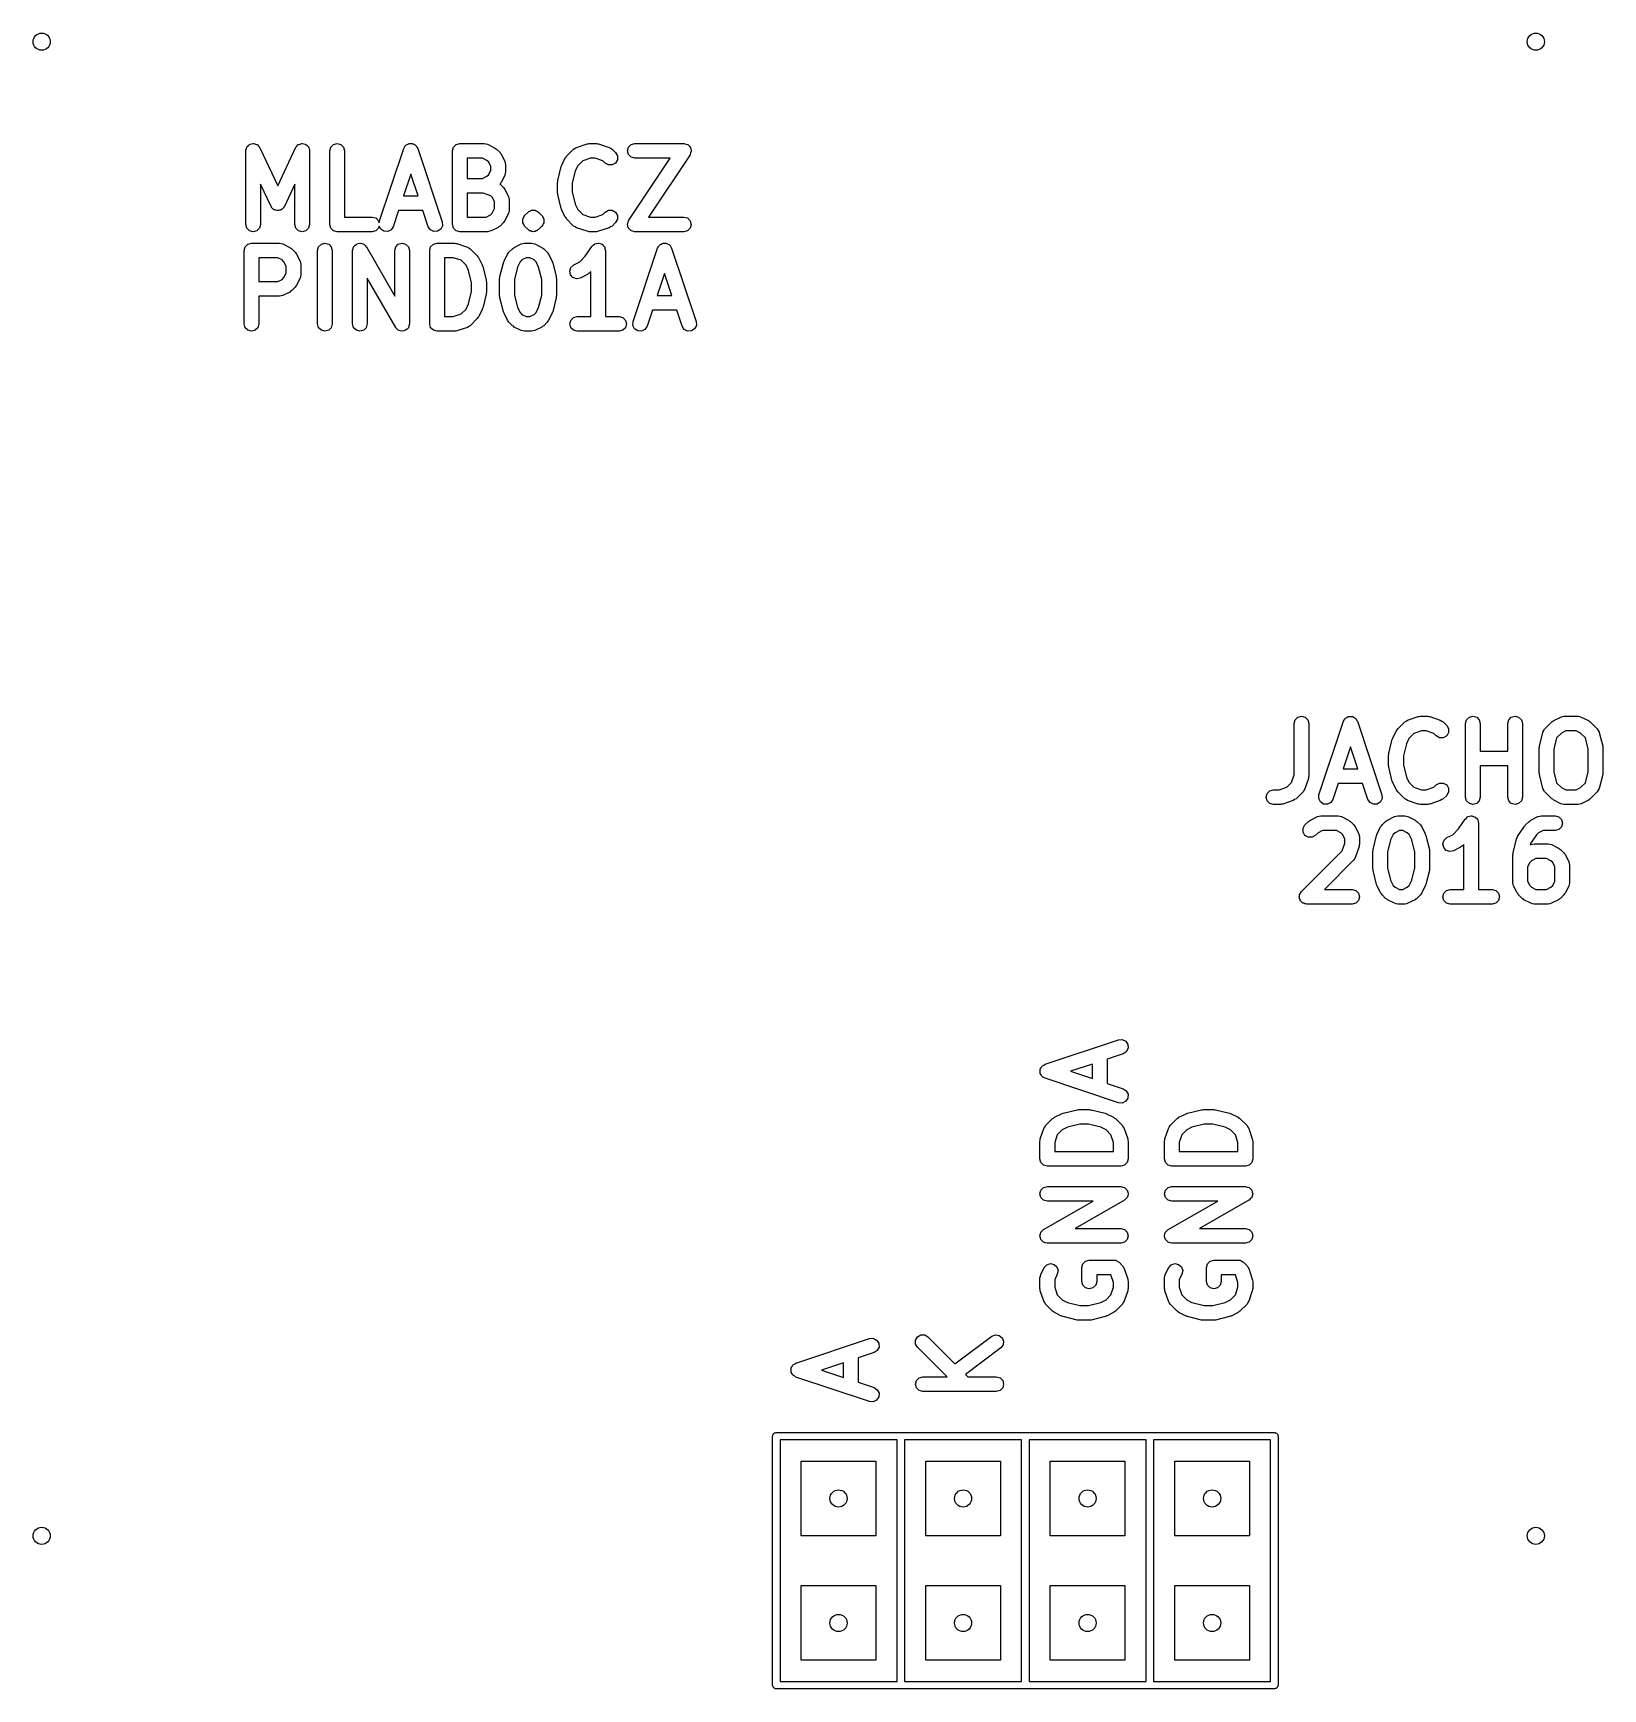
# Model space of a CAD drawing. Extents: x 0.19 to 1.45, y 0.08 to 1.41.
import ezdxf

# ---------------------------------------------------------------- set-up
doc = ezdxf.new("R2010")
doc.units = 0
doc.header["$MEASUREMENT"] = 0
doc.layers.add('BLACK', color=7, linetype='CONTINUOUS')

msp = doc.modelspace()

# ---------------------------------------------------------------- linework, layer by layer
at = {"layer": 'BLACK', "linetype": 'CONTINUOUS'}
for p, q in [((0.365, 1.3157), (0.366, 1.3166)), ((0.366, 1.3166), (0.3669, 1.3175)), ((0.3669, 1.3175), (0.3672, 1.3175)), ((0.3672, 1.3175), (0.3674, 1.3177)), ((0.3674, 1.3177), (0.3686, 1.3179)), ((0.3686, 1.3179), (0.3699, 1.3183)), ((0.3699, 1.3183), (0.3701, 1.3182)), ((0.3701, 1.3182), (0.3704, 1.3182)), ((0.3704, 1.3182), (0.3716, 1.3178)), ((0.3716, 1.3178), (0.3728, 1.3175)), ((0.3728, 1.3175), (0.373, 1.3173)), ((0.373, 1.3173), (0.3733, 1.3172)), ((0.3733, 1.3172), (0.3741, 1.3162)), ((0.405, 1.3162), (0.4058, 1.3172)), ((0.4058, 1.3172), (0.4061, 1.3173)), ((0.4061, 1.3173), (0.4063, 1.3175)), ((0.4063, 1.3175), (0.4075, 1.3178)), ((0.4075, 1.3178), (0.4087, 1.3182)), ((0.4087, 1.3182), (0.409, 1.3182)), ((0.409, 1.3182), (0.4092, 1.3183)), ((0.4092, 1.3183), (0.4105, 1.3179)), ((0.4105, 1.3179), (0.4117, 1.3177)), ((0.4117, 1.3177), (0.4119, 1.3175)), ((0.4119, 1.3175), (0.4122, 1.3175)), ((0.4122, 1.3175), (0.4131, 1.3166)), ((0.4131, 1.3166), (0.4141, 1.3157)), ((0.4322, 1.3153), (0.4344, 1.3175)), ((0.4344, 1.3175), (0.4374, 1.3183)), ((0.4374, 1.3183), (0.4403, 1.3175)), ((0.4403, 1.3175), (0.4425, 1.3153)), ((0.4923, 1.3165), (0.4925, 1.3168)), ((0.4925, 1.3168), (0.4936, 1.3173)), ((0.4936, 1.3173), (0.4945, 1.318)), ((0.4945, 1.318), (0.4949, 1.318)), ((0.4949, 1.318), (0.4952, 1.3181)), ((0.4952, 1.3181), (0.4964, 1.3181)), ((0.4964, 1.3181), (0.4976, 1.3181)), ((0.4976, 1.3181), (0.4979, 1.318)), ((0.4979, 1.318), (0.4983, 1.318)), ((0.4983, 1.318), (0.4993, 1.3173)), ((0.4993, 1.3173), (0.5003, 1.3168)), ((0.5003, 1.3168), (0.5005, 1.3165)), ((0.5307, 1.3153), (0.5328, 1.3175)), ((0.5328, 1.3175), (0.5358, 1.3183)), ((0.5358, 1.3183), (0.5555, 1.3183)), ((0.5555, 1.3183), (0.5568, 1.3179)), ((0.5568, 1.3179), (0.5581, 1.3176)), ((0.5581, 1.3176), (0.5637, 1.3148)), ((0.6295, 1.3151), (0.638, 1.318)), ((0.638, 1.318), (0.6389, 1.318)), ((0.6389, 1.318), (0.6398, 1.3183)), ((0.6398, 1.3183), (0.6455, 1.3183)), ((0.6455, 1.3183), (0.6464, 1.318)), ((0.6464, 1.318), (0.6473, 1.318)), ((0.6473, 1.318), (0.6558, 1.3151)), ((0.6713, 1.3153), (0.6734, 1.3175)), ((0.6734, 1.3175), (0.6764, 1.3183)), ((0.6764, 1.3183), (0.7158, 1.3183)), ((0.7158, 1.3183), (0.7159, 1.3182)), ((0.7159, 1.3182), (0.7161, 1.3182)), ((0.7161, 1.3182), (0.7174, 1.3178)), ((0.7174, 1.3178), (0.7187, 1.3175)), ((0.7187, 1.3175), (0.7189, 1.3173)), ((0.7189, 1.3173), (0.719, 1.3173)), ((0.719, 1.3173), (0.7199, 1.3163)), ((0.364, 1.3129), (0.3644, 1.3141)), ((0.364, 1.3126), (0.364, 1.3129)), ((0.364, 1.3123), (0.364, 1.3126)), ((0.364, 1.2533), (0.364, 1.3123)), ((0.3644, 1.3141), (0.3648, 1.3153)), ((0.3648, 1.3153), (0.3649, 1.3155)), ((0.3649, 1.3155), (0.365, 1.3157)), ((0.3741, 1.3162), (0.375, 1.3153)), ((0.375, 1.3153), (0.375, 1.315)), ((0.375, 1.315), (0.3752, 1.3148)), ((0.3752, 1.3148), (0.3896, 1.2841)), ((0.3896, 1.2841), (0.4039, 1.3148)), ((0.4039, 1.3148), (0.4041, 1.315)), ((0.4041, 1.3153), (0.405, 1.3162)), ((0.4041, 1.315), (0.4041, 1.3153)), ((0.4141, 1.3157), (0.4142, 1.3155)), ((0.4142, 1.3155), (0.4143, 1.3153)), ((0.4143, 1.3153), (0.4147, 1.3141)), ((0.4147, 1.3141), (0.4151, 1.3129)), ((0.4151, 1.3129), (0.4151, 1.3126)), ((0.4151, 1.3126), (0.4151, 1.3123)), ((0.4151, 1.3123), (0.4151, 1.2533)), ((0.4315, 1.3123), (0.4322, 1.3153)), ((0.4315, 1.2533), (0.4315, 1.3123)), ((0.4425, 1.3153), (0.4433, 1.3123)), ((0.4433, 1.3123), (0.4433, 1.2592)), ((0.4711, 1.2552), (0.4908, 1.3142)), ((0.4908, 1.3142), (0.4915, 1.3152)), ((0.4915, 1.3152), (0.492, 1.3163)), ((0.492, 1.3163), (0.4923, 1.3165)), ((0.5005, 1.3165), (0.5008, 1.3163)), ((0.5008, 1.3163), (0.5014, 1.3152)), ((0.5014, 1.3152), (0.502, 1.3142)), ((0.502, 1.3142), (0.5217, 1.2552)), ((0.5299, 1.3123), (0.5307, 1.3153)), ((0.5299, 1.2533), (0.5299, 1.3123)), ((0.5541, 1.3064), (0.5417, 1.3064)), ((0.5417, 1.3064), (0.5417, 1.2901)), ((0.5576, 1.3047), (0.5541, 1.3064)), ((0.559, 1.3032), (0.5576, 1.3047)), ((0.5637, 1.3148), (0.5644, 1.3142)), ((0.5644, 1.3142), (0.5653, 1.3137)), ((0.5653, 1.3137), (0.5681, 1.3109)), ((0.5681, 1.3109), (0.5686, 1.3101)), ((0.5686, 1.3101), (0.5692, 1.3094)), ((0.5692, 1.3094), (0.572, 1.3037)), ((0.572, 1.3037), (0.5723, 1.3024)), ((0.6177, 1.3009), (0.6205, 1.3066)), ((0.6205, 1.3066), (0.6211, 1.3073)), ((0.6211, 1.3073), (0.6216, 1.3081)), ((0.6216, 1.3081), (0.6272, 1.3137)), ((0.6272, 1.3137), (0.6284, 1.3144)), ((0.6284, 1.3144), (0.6295, 1.3151)), ((0.6346, 1.3044), (0.6306, 1.3004)), ((0.6408, 1.3064), (0.6346, 1.3044)), ((0.6445, 1.3064), (0.6408, 1.3064)), ((0.6507, 1.3044), (0.6445, 1.3064)), ((0.6525, 1.3025), (0.6507, 1.3044)), ((0.6558, 1.3151), (0.6569, 1.3144)), ((0.6569, 1.3144), (0.6581, 1.3137)), ((0.6581, 1.3137), (0.6609, 1.3109)), ((0.6609, 1.3109), (0.6624, 1.3083)), ((0.6624, 1.3052), (0.6609, 1.3025)), ((0.6624, 1.3083), (0.6624, 1.3052)), ((0.6705, 1.3123), (0.6713, 1.3153)), ((0.6713, 1.3094), (0.6705, 1.3123)), ((0.6734, 1.3072), (0.6713, 1.3094)), ((0.6715, 1.2566), (0.7047, 1.3064)), ((0.6764, 1.3064), (0.6734, 1.3072)), ((0.7047, 1.3064), (0.6764, 1.3064)), ((0.7207, 1.3091), (0.6874, 1.2592)), ((0.7199, 1.3163), (0.7209, 1.3153)), ((0.7209, 1.3094), (0.7207, 1.3093)), ((0.7207, 1.3093), (0.7207, 1.3091)), ((0.7209, 1.3153), (0.7209, 1.3151)), ((0.7209, 1.3151), (0.7211, 1.315)), ((0.7212, 1.3107), (0.7209, 1.3094)), ((0.7211, 1.315), (0.7213, 1.3136)), ((0.7217, 1.312), (0.7212, 1.3107)), ((0.7213, 1.3136), (0.7217, 1.3123)), ((0.7217, 1.3123), (0.7216, 1.3122)), ((0.7216, 1.3122), (0.7217, 1.312)), ((0.4964, 1.2937), (0.4905, 1.2761)), ((0.5023, 1.2761), (0.4964, 1.2937)), ((0.5417, 1.2901), (0.5541, 1.2901)), ((0.5541, 1.2901), (0.5576, 1.2919)), ((0.5576, 1.2919), (0.559, 1.2934)), ((0.5608, 1.2997), (0.559, 1.3032)), ((0.559, 1.2934), (0.5608, 1.2969)), ((0.5608, 1.2969), (0.5608, 1.2997)), ((0.572, 1.2928), (0.5692, 1.2872)), ((0.5723, 1.2942), (0.572, 1.2928)), ((0.5723, 1.3024), (0.5726, 1.3011)), ((0.5726, 1.2955), (0.5723, 1.2942)), ((0.5726, 1.3011), (0.5726, 1.2955)), ((0.6144, 1.2885), (0.6172, 1.2997)), ((0.6172, 1.2997), (0.6175, 1.3003)), ((0.6175, 1.3003), (0.6177, 1.3009)), ((0.6285, 1.2962), (0.6261, 1.2863)), ((0.6306, 1.3004), (0.6285, 1.2962)), ((0.6552, 1.301), (0.6525, 1.3025)), ((0.6582, 1.301), (0.6552, 1.301)), ((0.6609, 1.3025), (0.6582, 1.301)), ((0.3842, 1.2677), (0.3758, 1.2857)), ((0.3758, 1.2857), (0.3758, 1.2533)), ((0.4033, 1.2857), (0.3949, 1.2677)), ((0.4033, 1.2533), (0.4033, 1.2857)), ((0.5545, 1.2783), (0.5417, 1.2783)), ((0.5417, 1.2783), (0.5417, 1.2592)), ((0.5607, 1.2763), (0.5545, 1.2783)), ((0.5681, 1.2857), (0.568, 1.2856)), ((0.568, 1.2856), (0.5681, 1.2856)), ((0.5686, 1.2865), (0.5681, 1.2857)), ((0.5681, 1.2856), (0.5709, 1.2828)), ((0.5692, 1.2872), (0.5686, 1.2865)), ((0.5709, 1.2828), (0.5714, 1.282)), ((0.5714, 1.282), (0.572, 1.2812)), ((0.572, 1.2812), (0.5748, 1.2756)), ((0.6142, 1.287), (0.6144, 1.2877)), ((0.6142, 1.2786), (0.6142, 1.287)), ((0.6144, 1.2779), (0.6142, 1.2786)), ((0.6144, 1.2877), (0.6144, 1.2885)), ((0.6144, 1.2772), (0.6144, 1.2779)), ((0.6172, 1.2659), (0.6144, 1.2772)), ((0.6261, 1.2863), (0.6261, 1.2793)), ((0.6261, 1.2793), (0.6285, 1.2694)), ((0.3845, 1.2673), (0.3842, 1.2677)), ((0.3847, 1.2668), (0.3845, 1.2673)), ((0.3855, 1.2661), (0.3847, 1.2668)), ((0.3862, 1.2653), (0.3855, 1.2661)), ((0.3867, 1.2652), (0.3862, 1.2653)), ((0.3871, 1.2648), (0.3867, 1.2652)), ((0.3881, 1.2646), (0.3871, 1.2648)), ((0.389, 1.2643), (0.3881, 1.2646)), ((0.3896, 1.2644), (0.389, 1.2643)), ((0.3901, 1.2643), (0.3896, 1.2644)), ((0.391, 1.2646), (0.3901, 1.2643)), ((0.392, 1.2648), (0.391, 1.2646)), ((0.3924, 1.2652), (0.392, 1.2648)), ((0.3929, 1.2653), (0.3924, 1.2652)), ((0.3936, 1.2661), (0.3929, 1.2653)), ((0.3944, 1.2668), (0.3936, 1.2661)), ((0.3946, 1.2673), (0.3944, 1.2668)), ((0.3949, 1.2677), (0.3946, 1.2673)), ((0.4866, 1.2643), (0.4823, 1.2514)), ((0.5062, 1.2643), (0.4866, 1.2643)), ((0.4905, 1.2761), (0.5023, 1.2761)), ((0.5105, 1.2514), (0.5062, 1.2643)), ((0.5619, 1.2751), (0.5607, 1.2763)), ((0.5636, 1.2716), (0.5619, 1.2751)), ((0.5619, 1.2624), (0.5636, 1.2659)), ((0.5636, 1.2659), (0.5636, 1.2716)), ((0.5748, 1.2756), (0.5751, 1.2743)), ((0.5751, 1.2743), (0.5754, 1.273)), ((0.5754, 1.2645), (0.5751, 1.2632)), ((0.5754, 1.273), (0.5754, 1.2645)), ((0.5907, 1.2631), (0.5913, 1.2635)), ((0.5913, 1.2635), (0.5919, 1.264)), ((0.5919, 1.264), (0.5926, 1.2642)), ((0.5926, 1.2642), (0.5933, 1.2646)), ((0.5933, 1.2646), (0.5941, 1.2646)), ((0.5941, 1.2646), (0.5948, 1.2648)), ((0.5948, 1.2648), (0.5956, 1.2646)), ((0.5956, 1.2646), (0.5964, 1.2646)), ((0.5964, 1.2646), (0.5964, 1.2646)), ((0.5964, 1.2646), (0.597, 1.2642)), ((0.597, 1.2642), (0.5978, 1.264)), ((0.5978, 1.264), (0.5983, 1.2635)), ((0.5983, 1.2635), (0.599, 1.2631)), ((0.6175, 1.2654), (0.6172, 1.2659)), ((0.6177, 1.2647), (0.6175, 1.2654)), ((0.6205, 1.2591), (0.6177, 1.2647)), ((0.6285, 1.2694), (0.6306, 1.2652)), ((0.6306, 1.2652), (0.6346, 1.2613)), ((0.6525, 1.2631), (0.6552, 1.2646)), ((0.6552, 1.2646), (0.6582, 1.2646)), ((0.6582, 1.2646), (0.6609, 1.2631)), ((0.3648, 1.2503), (0.364, 1.2533)), ((0.3669, 1.2482), (0.3648, 1.2503)), ((0.375, 1.2503), (0.3728, 1.2482)), ((0.3758, 1.2533), (0.375, 1.2503)), ((0.4041, 1.2503), (0.4033, 1.2533)), ((0.4063, 1.2482), (0.4041, 1.2503)), ((0.4143, 1.2503), (0.4122, 1.2482)), ((0.4151, 1.2533), (0.4143, 1.2503)), ((0.4322, 1.2503), (0.4315, 1.2533)), ((0.4344, 1.2482), (0.4322, 1.2503)), ((0.4433, 1.2592), (0.4655, 1.2592)), ((0.4655, 1.2592), (0.4684, 1.2584)), ((0.4684, 1.2584), (0.4706, 1.2562)), ((0.4706, 1.2503), (0.4684, 1.2482)), ((0.4706, 1.2562), (0.4711, 1.2544)), ((0.471, 1.2519), (0.4706, 1.2503)), ((0.4723, 1.2494), (0.471, 1.2519)), ((0.4711, 1.2544), (0.4711, 1.2552)), ((0.4823, 1.2514), (0.4806, 1.2489)), ((0.5122, 1.2489), (0.5105, 1.2514)), ((0.5219, 1.2521), (0.5205, 1.2494)), ((0.5217, 1.2552), (0.5219, 1.2521)), ((0.5307, 1.2503), (0.5299, 1.2533)), ((0.5328, 1.2482), (0.5307, 1.2503)), ((0.5417, 1.2592), (0.5569, 1.2592)), ((0.5569, 1.2592), (0.5604, 1.261)), ((0.5604, 1.261), (0.5619, 1.2624)), ((0.5665, 1.2508), (0.5609, 1.248)), ((0.5673, 1.2515), (0.5665, 1.2508)), ((0.5681, 1.2519), (0.5673, 1.2515)), ((0.5709, 1.2547), (0.5681, 1.2519)), ((0.5714, 1.2556), (0.5709, 1.2547)), ((0.572, 1.2563), (0.5714, 1.2556)), ((0.5748, 1.2619), (0.572, 1.2563)), ((0.5751, 1.2632), (0.5748, 1.2619)), ((0.5863, 1.2576), (0.5878, 1.2602)), ((0.5863, 1.2546), (0.5863, 1.2576)), ((0.5863, 1.2576), (0.5863, 1.2576)), ((0.5869, 1.2536), (0.5863, 1.2546)), ((0.5878, 1.2519), (0.5869, 1.2536)), ((0.5878, 1.2603), (0.5907, 1.2631)), ((0.5878, 1.2602), (0.5878, 1.2603)), ((0.5907, 1.2491), (0.5878, 1.2519)), ((0.599, 1.2631), (0.6018, 1.2603)), ((0.6018, 1.2519), (0.599, 1.2491)), ((0.6018, 1.2603), (0.6018, 1.2603)), ((0.6018, 1.2603), (0.6018, 1.2603)), ((0.6018, 1.2603), (0.6019, 1.2602)), ((0.6024, 1.2529), (0.6018, 1.2519)), ((0.6019, 1.2602), (0.6034, 1.2576)), ((0.6028, 1.2536), (0.6024, 1.2529)), ((0.6034, 1.2546), (0.6028, 1.2536)), ((0.6034, 1.2576), (0.6034, 1.2576)), ((0.6034, 1.2576), (0.6034, 1.2546)), ((0.6211, 1.2584), (0.6205, 1.2591)), ((0.6216, 1.2576), (0.6211, 1.2584)), ((0.6272, 1.2519), (0.6216, 1.2576)), ((0.6284, 1.2513), (0.6272, 1.2519)), ((0.6295, 1.2505), (0.6284, 1.2513)), ((0.638, 1.2477), (0.6295, 1.2505)), ((0.6346, 1.2613), (0.6408, 1.2592)), ((0.6408, 1.2592), (0.6445, 1.2592)), ((0.6445, 1.2592), (0.6507, 1.2613)), ((0.6558, 1.2505), (0.6473, 1.2477)), ((0.6507, 1.2613), (0.6525, 1.2631)), ((0.6569, 1.2513), (0.6558, 1.2505)), ((0.6581, 1.2519), (0.6569, 1.2513)), ((0.6609, 1.2547), (0.6581, 1.2519)), ((0.6609, 1.2631), (0.6624, 1.2604)), ((0.6624, 1.2574), (0.6609, 1.2547)), ((0.6624, 1.2604), (0.6624, 1.2574)), ((0.6705, 1.2537), (0.6709, 1.2549)), ((0.6705, 1.2535), (0.6705, 1.2537)), ((0.6705, 1.2533), (0.6705, 1.2535)), ((0.6708, 1.252), (0.6705, 1.2533)), ((0.6711, 1.2507), (0.6708, 1.252)), ((0.6709, 1.2549), (0.6713, 1.2562)), ((0.6712, 1.2505), (0.6711, 1.2507)), ((0.6713, 1.2503), (0.6712, 1.2505)), ((0.6713, 1.2562), (0.6714, 1.2564)), ((0.6722, 1.2494), (0.6713, 1.2503)), ((0.6714, 1.2564), (0.6715, 1.2566)), ((0.6874, 1.2592), (0.7158, 1.2592)), ((0.7158, 1.2592), (0.7187, 1.2584)), ((0.7187, 1.2584), (0.7209, 1.2562)), ((0.7209, 1.2503), (0.7187, 1.2482)), ((0.7209, 1.2562), (0.7217, 1.2533)), ((0.7217, 1.2533), (0.7209, 1.2503)), ((0.3633, 1.2353), (0.3655, 1.2375)), ((0.3655, 1.2375), (0.3685, 1.2383)), ((0.3699, 1.2474), (0.3669, 1.2482)), ((0.3685, 1.2383), (0.391, 1.2383)), ((0.3728, 1.2482), (0.3699, 1.2474)), ((0.391, 1.2383), (0.3923, 1.2379)), ((0.3923, 1.2379), (0.3936, 1.2376)), ((0.3936, 1.2376), (0.3992, 1.2348)), ((0.4092, 1.2474), (0.4063, 1.2482)), ((0.4122, 1.2482), (0.4092, 1.2474)), ((0.4224, 1.2353), (0.4246, 1.2375)), ((0.4246, 1.2375), (0.4275, 1.2383)), ((0.4275, 1.2383), (0.4305, 1.2375)), ((0.4305, 1.2375), (0.4326, 1.2353)), ((0.4374, 1.2474), (0.4344, 1.2482)), ((0.4655, 1.2474), (0.4374, 1.2474)), ((0.4516, 1.2364), (0.4527, 1.2375)), ((0.4527, 1.2375), (0.4542, 1.2379)), ((0.4527, 1.2375), (0.4527, 1.2375)), ((0.4527, 1.2375), (0.4527, 1.2375)), ((0.4542, 1.2379), (0.4556, 1.2383)), ((0.4556, 1.2383), (0.4556, 1.2383)), ((0.4556, 1.2383), (0.4557, 1.2383)), ((0.4557, 1.2383), (0.4571, 1.2379)), ((0.4571, 1.2379), (0.4586, 1.2375)), ((0.4586, 1.2375), (0.4586, 1.2375)), ((0.4586, 1.2375), (0.4586, 1.2375)), ((0.4586, 1.2375), (0.4597, 1.2364)), ((0.4684, 1.2482), (0.4655, 1.2474)), ((0.4749, 1.2477), (0.4723, 1.2494)), ((0.4779, 1.2475), (0.4749, 1.2477)), ((0.4806, 1.2489), (0.4779, 1.2475)), ((0.4843, 1.2353), (0.4864, 1.2375)), ((0.4864, 1.2375), (0.4894, 1.2383)), ((0.4894, 1.2383), (0.4923, 1.2375)), ((0.4923, 1.2375), (0.4945, 1.2353)), ((0.5149, 1.2475), (0.5122, 1.2489)), ((0.5124, 1.2353), (0.5146, 1.2375)), ((0.5146, 1.2375), (0.5175, 1.2383)), ((0.518, 1.2477), (0.5149, 1.2475)), ((0.5175, 1.2383), (0.5316, 1.2383)), ((0.5205, 1.2494), (0.518, 1.2477)), ((0.5316, 1.2383), (0.5325, 1.238)), ((0.5325, 1.238), (0.5334, 1.238)), ((0.5358, 1.2474), (0.5328, 1.2482)), ((0.5334, 1.238), (0.5419, 1.2351)), ((0.5583, 1.2474), (0.5358, 1.2474)), ((0.5596, 1.2477), (0.5583, 1.2474)), ((0.5609, 1.248), (0.5596, 1.2477)), ((0.5795, 1.2348), (0.5852, 1.2376)), ((0.5852, 1.2376), (0.5865, 1.2379)), ((0.5865, 1.2379), (0.5878, 1.2383)), ((0.5878, 1.2383), (0.5934, 1.2383)), ((0.5911, 1.2489), (0.5907, 1.2491)), ((0.5907, 1.2491), (0.5907, 1.2491)), ((0.5913, 1.2487), (0.5911, 1.2489)), ((0.5919, 1.2482), (0.5913, 1.2487)), ((0.5926, 1.248), (0.5919, 1.2482)), ((0.5933, 1.2476), (0.5926, 1.248)), ((0.5941, 1.2476), (0.5933, 1.2476)), ((0.5933, 1.2476), (0.5933, 1.2476)), ((0.5934, 1.2383), (0.5947, 1.2379)), ((0.5948, 1.2474), (0.5941, 1.2476)), ((0.5947, 1.2379), (0.5961, 1.2376)), ((0.5956, 1.2476), (0.5948, 1.2474)), ((0.5964, 1.2476), (0.5956, 1.2476)), ((0.5961, 1.2376), (0.6017, 1.2348)), ((0.597, 1.248), (0.5964, 1.2476)), ((0.5978, 1.2482), (0.597, 1.248)), ((0.5983, 1.2487), (0.5978, 1.2482)), ((0.5986, 1.2489), (0.5983, 1.2487)), ((0.599, 1.2491), (0.5986, 1.2489)), ((0.599, 1.2491), (0.599, 1.2491)), ((0.6389, 1.2476), (0.638, 1.2477)), ((0.6398, 1.2474), (0.6389, 1.2476)), ((0.6455, 1.2474), (0.6398, 1.2474)), ((0.643, 1.2365), (0.6439, 1.2375)), ((0.6439, 1.2375), (0.6441, 1.2375)), ((0.6441, 1.2375), (0.6442, 1.2376)), ((0.6442, 1.2376), (0.6456, 1.2379)), ((0.6464, 1.2476), (0.6455, 1.2474)), ((0.6456, 1.2379), (0.6469, 1.2383)), ((0.6473, 1.2477), (0.6464, 1.2476)), ((0.6469, 1.2383), (0.6471, 1.2382)), ((0.6471, 1.2382), (0.6472, 1.2382)), ((0.6472, 1.2382), (0.6485, 1.2378)), ((0.6485, 1.2378), (0.6498, 1.2375)), ((0.6498, 1.2375), (0.65, 1.2373)), ((0.65, 1.2373), (0.6501, 1.2373)), ((0.6501, 1.2373), (0.651, 1.2363)), ((0.6731, 1.2484), (0.6722, 1.2494)), ((0.6733, 1.2483), (0.6731, 1.2484)), ((0.6734, 1.2482), (0.6733, 1.2483)), ((0.6747, 1.2478), (0.6734, 1.2482)), ((0.676, 1.2474), (0.6747, 1.2478)), ((0.6762, 1.2474), (0.676, 1.2474)), ((0.6764, 1.2474), (0.6762, 1.2474)), ((0.7158, 1.2474), (0.6764, 1.2474)), ((0.6962, 1.2365), (0.6964, 1.2368)), ((0.6964, 1.2368), (0.6974, 1.2373)), ((0.6974, 1.2373), (0.6984, 1.238)), ((0.6984, 1.238), (0.6988, 1.238)), ((0.6988, 1.238), (0.6991, 1.2381)), ((0.6991, 1.2381), (0.7003, 1.2381)), ((0.7003, 1.2381), (0.7015, 1.2381)), ((0.7015, 1.2381), (0.7018, 1.238)), ((0.7018, 1.238), (0.7022, 1.238)), ((0.7022, 1.238), (0.7031, 1.2373)), ((0.7031, 1.2373), (0.7042, 1.2368)), ((0.7042, 1.2368), (0.7044, 1.2365)), ((0.7187, 1.2482), (0.7158, 1.2474)), ((0.3626, 1.2323), (0.3633, 1.2353)), ((0.3626, 1.1733), (0.3626, 1.2323)), ((0.3896, 1.2264), (0.3744, 1.2264)), ((0.3744, 1.2264), (0.3744, 1.2073)), ((0.3931, 1.2247), (0.3896, 1.2264)), ((0.3945, 1.2232), (0.3931, 1.2247)), ((0.3992, 1.2348), (0.3999, 1.2342)), ((0.3999, 1.2342), (0.4008, 1.2337)), ((0.4008, 1.2337), (0.4036, 1.2309)), ((0.4036, 1.2309), (0.404, 1.2301)), ((0.404, 1.2301), (0.4047, 1.2294)), ((0.4047, 1.2294), (0.4075, 1.2237)), ((0.4075, 1.2237), (0.4078, 1.2224)), ((0.4216, 1.2323), (0.4224, 1.2353)), ((0.4216, 1.1733), (0.4216, 1.2323)), ((0.4326, 1.2353), (0.4334, 1.2323)), ((0.4334, 1.2323), (0.4334, 1.1733)), ((0.4497, 1.2324), (0.4501, 1.2338)), ((0.4497, 1.2323), (0.4497, 1.2324)), ((0.4497, 1.2324), (0.4497, 1.2324)), ((0.4497, 1.1733), (0.4497, 1.2323)), ((0.4501, 1.2338), (0.4505, 1.2353)), ((0.4505, 1.2353), (0.4516, 1.2364)), ((0.4505, 1.2353), (0.4505, 1.2353)), ((0.4505, 1.2353), (0.4505, 1.2353)), ((0.4597, 1.2364), (0.4607, 1.2353)), ((0.4607, 1.2353), (0.4608, 1.2353)), ((0.4608, 1.2353), (0.4608, 1.2353)), ((0.4608, 1.2353), (0.4835, 1.1955)), ((0.4835, 1.2323), (0.4843, 1.2353)), ((0.4835, 1.1955), (0.4835, 1.2323)), ((0.4945, 1.2353), (0.4953, 1.2323)), ((0.4953, 1.2323), (0.4953, 1.1733)), ((0.5116, 1.2323), (0.5124, 1.2353)), ((0.5116, 1.1733), (0.5116, 1.2323)), ((0.5306, 1.2264), (0.5234, 1.2264)), ((0.5234, 1.2264), (0.5234, 1.1792)), ((0.5368, 1.2244), (0.5306, 1.2264)), ((0.5408, 1.2204), (0.5368, 1.2244)), ((0.5419, 1.2351), (0.543, 1.2344)), ((0.543, 1.2344), (0.5442, 1.2337)), ((0.5442, 1.2337), (0.5498, 1.2281)), ((0.5498, 1.2281), (0.5503, 1.2273)), ((0.5503, 1.2273), (0.5509, 1.2266)), ((0.5509, 1.2266), (0.5537, 1.2209)), ((0.5711, 1.2231), (0.5713, 1.2237)), ((0.5713, 1.2237), (0.5741, 1.2294)), ((0.5741, 1.2294), (0.5747, 1.2301)), ((0.5747, 1.2301), (0.5752, 1.2309)), ((0.5752, 1.2309), (0.578, 1.2337)), ((0.578, 1.2337), (0.5788, 1.2342)), ((0.5788, 1.2342), (0.5795, 1.2348)), ((0.5857, 1.2247), (0.5842, 1.2232)), ((0.5892, 1.2264), (0.5857, 1.2247)), ((0.592, 1.2264), (0.5892, 1.2264)), ((0.5956, 1.2247), (0.592, 1.2264)), ((0.597, 1.2232), (0.5956, 1.2247)), ((0.6017, 1.2348), (0.6024, 1.2342)), ((0.6024, 1.2342), (0.6032, 1.2337)), ((0.6032, 1.2337), (0.606, 1.2309)), ((0.606, 1.2309), (0.6065, 1.2301)), ((0.6065, 1.2301), (0.6071, 1.2294)), ((0.6071, 1.2294), (0.61, 1.2237)), ((0.61, 1.2237), (0.6101, 1.2231)), ((0.6321, 1.2231), (0.6366, 1.2277)), ((0.6366, 1.2277), (0.6419, 1.2356)), ((0.6419, 1.2356), (0.643, 1.2365)), ((0.651, 1.2363), (0.652, 1.2353)), ((0.652, 1.2353), (0.652, 1.2351)), ((0.652, 1.2351), (0.6522, 1.235)), ((0.6522, 1.235), (0.6524, 1.2336)), ((0.6524, 1.2336), (0.6528, 1.2323)), ((0.6528, 1.2323), (0.6528, 1.1792)), ((0.675, 1.1752), (0.6947, 1.2342)), ((0.6947, 1.2342), (0.6953, 1.2352)), ((0.6953, 1.2352), (0.6959, 1.2363)), ((0.6959, 1.2363), (0.6962, 1.2365)), ((0.7044, 1.2365), (0.7047, 1.2363)), ((0.7047, 1.2363), (0.7052, 1.2352)), ((0.7052, 1.2352), (0.7059, 1.2342)), ((0.7059, 1.2342), (0.7256, 1.1752)), ((0.3931, 1.2091), (0.3945, 1.2105)), ((0.3963, 1.2197), (0.3945, 1.2232)), ((0.3945, 1.2105), (0.3963, 1.2141)), ((0.3963, 1.2141), (0.3963, 1.2197)), ((0.4078, 1.2114), (0.4075, 1.21)), ((0.4078, 1.2224), (0.4081, 1.2211)), ((0.4081, 1.2127), (0.4078, 1.2114)), ((0.4081, 1.2211), (0.4081, 1.2127)), ((0.5429, 1.2162), (0.5408, 1.2204)), ((0.5453, 1.2063), (0.5429, 1.2162)), ((0.5537, 1.2209), (0.5538, 1.2203)), ((0.5538, 1.2203), (0.5542, 1.2197)), ((0.5542, 1.2197), (0.557, 1.2085)), ((0.5678, 1.2099), (0.568, 1.2106)), ((0.568, 1.2113), (0.5708, 1.2225)), ((0.568, 1.2106), (0.568, 1.2113)), ((0.5708, 1.2225), (0.5711, 1.2231)), ((0.5821, 1.219), (0.5797, 1.2091)), ((0.5842, 1.2232), (0.5821, 1.219)), ((0.5991, 1.219), (0.597, 1.2232)), ((0.6016, 1.2091), (0.5991, 1.219)), ((0.6101, 1.2231), (0.6104, 1.2225)), ((0.6104, 1.2225), (0.6132, 1.2113)), ((0.6132, 1.2113), (0.6132, 1.2106)), ((0.6132, 1.2106), (0.6134, 1.2099)), ((0.6241, 1.2158), (0.6251, 1.2187)), ((0.6247, 1.2128), (0.6241, 1.2158)), ((0.6267, 1.2105), (0.6247, 1.2128)), ((0.6251, 1.2187), (0.6273, 1.2208)), ((0.6296, 1.2096), (0.6267, 1.2105)), ((0.6273, 1.2208), (0.6321, 1.2231)), ((0.6326, 1.2102), (0.6296, 1.2096)), ((0.6383, 1.213), (0.6326, 1.2102)), ((0.639, 1.2136), (0.6383, 1.213)), ((0.6398, 1.2141), (0.639, 1.2136)), ((0.641, 1.2153), (0.6398, 1.2141)), ((0.641, 1.1792), (0.641, 1.2153)), ((0.7003, 1.2137), (0.6944, 1.1961)), ((0.7062, 1.1961), (0.7003, 1.2137)), ((0.3744, 1.2073), (0.3896, 1.2073)), ((0.3896, 1.2073), (0.3931, 1.2091)), ((0.3992, 1.1989), (0.3936, 1.1961)), ((0.3999, 1.1996), (0.3992, 1.1989)), ((0.4008, 1.2001), (0.3999, 1.1996)), ((0.4036, 1.2029), (0.4008, 1.2001)), ((0.404, 1.2037), (0.4036, 1.2029)), ((0.4047, 1.2044), (0.404, 1.2037)), ((0.4075, 1.21), (0.4047, 1.2044)), ((0.4843, 1.1704), (0.4615, 1.2101)), ((0.4615, 1.2101), (0.4615, 1.1733)), ((0.5429, 1.1894), (0.5453, 1.1993)), ((0.5453, 1.1993), (0.5453, 1.2063)), ((0.557, 1.1972), (0.5542, 1.1859)), ((0.557, 1.2085), (0.557, 1.2077)), ((0.557, 1.2077), (0.5572, 1.207)), ((0.5572, 1.1986), (0.557, 1.1979)), ((0.557, 1.1979), (0.557, 1.1972)), ((0.5572, 1.207), (0.5572, 1.1986)), ((0.5678, 1.1958), (0.5678, 1.2099)), ((0.5797, 1.2091), (0.5797, 1.1965)), ((0.6016, 1.1965), (0.6016, 1.2091)), ((0.6134, 1.2099), (0.6134, 1.1958)), ((0.391, 1.1955), (0.3744, 1.1955)), ((0.3744, 1.1955), (0.3744, 1.1733)), ((0.3923, 1.1959), (0.391, 1.1955)), ((0.3936, 1.1961), (0.3923, 1.1959)), ((0.5368, 1.1813), (0.5408, 1.1852)), ((0.5408, 1.1852), (0.5429, 1.1894)), ((0.5537, 1.1847), (0.5509, 1.1791)), ((0.5538, 1.1854), (0.5537, 1.1847)), ((0.5542, 1.1859), (0.5538, 1.1854)), ((0.568, 1.1951), (0.5678, 1.1958)), ((0.568, 1.1944), (0.568, 1.1951)), ((0.5708, 1.1831), (0.568, 1.1944)), ((0.5797, 1.1965), (0.5821, 1.1866)), ((0.5821, 1.1866), (0.5842, 1.1824)), ((0.597, 1.1824), (0.5991, 1.1866)), ((0.5991, 1.1866), (0.6016, 1.1965)), ((0.6132, 1.1944), (0.6104, 1.1831)), ((0.6134, 1.1958), (0.6132, 1.1951)), ((0.6132, 1.1951), (0.6132, 1.1944)), ((0.6905, 1.1843), (0.6862, 1.1714)), ((0.7101, 1.1843), (0.6905, 1.1843)), ((0.6944, 1.1961), (0.7062, 1.1961)), ((0.7144, 1.1714), (0.7101, 1.1843)), ((0.3633, 1.1703), (0.3626, 1.1733)), ((0.3655, 1.1682), (0.3633, 1.1703)), ((0.3736, 1.1703), (0.3714, 1.1682)), ((0.3744, 1.1733), (0.3736, 1.1703)), ((0.4224, 1.1703), (0.4216, 1.1733)), ((0.4246, 1.1682), (0.4224, 1.1703)), ((0.4326, 1.1703), (0.4305, 1.1682)), ((0.4334, 1.1733), (0.4326, 1.1703)), ((0.4505, 1.1703), (0.4497, 1.1733)), ((0.4527, 1.1682), (0.4505, 1.1703)), ((0.4607, 1.1703), (0.4586, 1.1682)), ((0.4615, 1.1733), (0.4607, 1.1703)), ((0.4843, 1.1703), (0.4843, 1.1704)), ((0.4843, 1.1704), (0.4843, 1.1704)), ((0.4853, 1.1693), (0.4843, 1.1703)), ((0.4945, 1.1703), (0.4934, 1.1692)), ((0.4949, 1.1718), (0.4945, 1.1703)), ((0.4945, 1.1703), (0.4945, 1.1703)), ((0.4945, 1.1703), (0.4945, 1.1703)), ((0.4953, 1.1733), (0.4949, 1.1718)), ((0.4953, 1.1733), (0.4953, 1.1733)), ((0.4953, 1.1733), (0.4953, 1.1733)), ((0.5124, 1.1703), (0.5116, 1.1733)), ((0.5146, 1.1682), (0.5124, 1.1703)), ((0.5234, 1.1792), (0.5306, 1.1792)), ((0.5306, 1.1792), (0.5368, 1.1813)), ((0.5419, 1.1705), (0.5334, 1.1677)), ((0.543, 1.1713), (0.5419, 1.1705)), ((0.5442, 1.1719), (0.543, 1.1713)), ((0.5498, 1.1776), (0.5442, 1.1719)), ((0.5503, 1.1784), (0.5498, 1.1776)), ((0.5509, 1.1791), (0.5503, 1.1784)), ((0.5711, 1.1825), (0.5708, 1.1831)), ((0.5713, 1.1819), (0.5711, 1.1825)), ((0.5741, 1.1763), (0.5713, 1.1819)), ((0.5747, 1.1756), (0.5741, 1.1763)), ((0.5752, 1.1747), (0.5747, 1.1756)), ((0.578, 1.1719), (0.5752, 1.1747)), ((0.5788, 1.1715), (0.578, 1.1719)), ((0.5795, 1.1708), (0.5788, 1.1715)), ((0.5852, 1.168), (0.5795, 1.1708)), ((0.5842, 1.1824), (0.5857, 1.181)), ((0.5857, 1.181), (0.5892, 1.1792)), ((0.5892, 1.1792), (0.592, 1.1792)), ((0.592, 1.1792), (0.5956, 1.181)), ((0.5956, 1.181), (0.597, 1.1824)), ((0.6017, 1.1708), (0.5961, 1.168)), ((0.6024, 1.1715), (0.6017, 1.1708)), ((0.6032, 1.1719), (0.6024, 1.1715)), ((0.606, 1.1747), (0.6032, 1.1719)), ((0.6065, 1.1756), (0.606, 1.1747)), ((0.6071, 1.1763), (0.6065, 1.1756)), ((0.61, 1.1819), (0.6071, 1.1763)), ((0.6101, 1.1825), (0.61, 1.1819)), ((0.6104, 1.1831), (0.6101, 1.1825)), ((0.6241, 1.1733), (0.6249, 1.1762)), ((0.6249, 1.1703), (0.6241, 1.1733)), ((0.6249, 1.1762), (0.627, 1.1784)), ((0.627, 1.1682), (0.6249, 1.1703)), ((0.627, 1.1784), (0.63, 1.1792)), ((0.63, 1.1792), (0.641, 1.1792)), ((0.6528, 1.1792), (0.6637, 1.1792)), ((0.6637, 1.1792), (0.6667, 1.1784)), ((0.6667, 1.1784), (0.6688, 1.1762)), ((0.6688, 1.1703), (0.6667, 1.1682)), ((0.6688, 1.1762), (0.6696, 1.1733)), ((0.6696, 1.1733), (0.6688, 1.1703)), ((0.6748, 1.1721), (0.675, 1.1752)), ((0.6762, 1.1694), (0.6748, 1.1721)), ((0.6862, 1.1714), (0.6845, 1.1689)), ((0.7161, 1.1689), (0.7144, 1.1714)), ((0.7258, 1.1721), (0.7244, 1.1694)), ((0.7256, 1.1752), (0.7258, 1.1721)), ((0.3685, 1.1674), (0.3655, 1.1682)), ((0.3714, 1.1682), (0.3685, 1.1674)), ((0.4275, 1.1674), (0.4246, 1.1682)), ((0.4305, 1.1682), (0.4275, 1.1674)), ((0.4556, 1.1674), (0.4527, 1.1682)), ((0.4586, 1.1682), (0.4556, 1.1674)), ((0.4864, 1.1682), (0.4853, 1.1693)), ((0.4879, 1.1678), (0.4864, 1.1682)), ((0.4864, 1.1682), (0.4864, 1.1682)), ((0.4864, 1.1682), (0.4864, 1.1682)), ((0.4894, 1.1674), (0.4879, 1.1678)), ((0.4908, 1.1678), (0.4894, 1.1674)), ((0.4894, 1.1674), (0.4894, 1.1674)), ((0.4894, 1.1674), (0.4894, 1.1674)), ((0.4923, 1.1682), (0.4908, 1.1678)), ((0.4934, 1.1692), (0.4923, 1.1682)), ((0.4923, 1.1682), (0.4923, 1.1682)), ((0.4923, 1.1682), (0.4923, 1.1682)), ((0.5175, 1.1674), (0.5146, 1.1682)), ((0.5316, 1.1674), (0.5175, 1.1674)), ((0.5325, 1.1676), (0.5316, 1.1674)), ((0.5334, 1.1677), (0.5325, 1.1676)), ((0.5865, 1.1677), (0.5852, 1.168)), ((0.5878, 1.1674), (0.5865, 1.1677)), ((0.5934, 1.1674), (0.5878, 1.1674)), ((0.5947, 1.1677), (0.5934, 1.1674)), ((0.5961, 1.168), (0.5947, 1.1677)), ((0.63, 1.1674), (0.627, 1.1682)), ((0.6469, 1.1674), (0.63, 1.1674)), ((0.6637, 1.1674), (0.6469, 1.1674)), ((0.6667, 1.1682), (0.6637, 1.1674)), ((0.6787, 1.1677), (0.6762, 1.1694)), ((0.6818, 1.1675), (0.6787, 1.1677)), ((0.6845, 1.1689), (0.6818, 1.1675)), ((0.7188, 1.1675), (0.7161, 1.1689)), ((0.7218, 1.1677), (0.7188, 1.1675)), ((0.7244, 1.1694), (0.7218, 1.1677)), ((1.2058, 0.8523), (1.2066, 0.8553)), ((1.2058, 0.8111), (1.2058, 0.8523)), ((1.2066, 0.8553), (1.2088, 0.8575)), ((1.2088, 0.8575), (1.2117, 0.8583)), ((1.2117, 0.8583), (1.2147, 0.8575)), ((1.2147, 0.8575), (1.2168, 0.8553)), ((1.2168, 0.8553), (1.2176, 0.8523)), ((1.2176, 0.8523), (1.2176, 0.8102)), ((1.2258, 0.7952), (1.2455, 0.8542)), ((1.2455, 0.8542), (1.2462, 0.8552)), ((1.2462, 0.8552), (1.2467, 0.8563)), ((1.2467, 0.8563), (1.247, 0.8565)), ((1.247, 0.8565), (1.2472, 0.8568)), ((1.2472, 0.8568), (1.2482, 0.8573)), ((1.2482, 0.8573), (1.2492, 0.858)), ((1.2492, 0.858), (1.2496, 0.858)), ((1.2496, 0.858), (1.2499, 0.8581)), ((1.2499, 0.8581), (1.2511, 0.8581)), ((1.2511, 0.8581), (1.2523, 0.8581)), ((1.2523, 0.8581), (1.2526, 0.858)), ((1.2526, 0.858), (1.253, 0.858)), ((1.253, 0.858), (1.254, 0.8573)), ((1.254, 0.8573), (1.255, 0.8568)), ((1.255, 0.8568), (1.2552, 0.8565)), ((1.2552, 0.8565), (1.2555, 0.8563)), ((1.2555, 0.8563), (1.2561, 0.8552)), ((1.2561, 0.8552), (1.2567, 0.8542)), ((1.2567, 0.8542), (1.2764, 0.7952)), ((1.2891, 0.8481), (1.2947, 0.8537)), ((1.2947, 0.8537), (1.2959, 0.8544)), ((1.2959, 0.8544), (1.297, 0.8551)), ((1.297, 0.8551), (1.3055, 0.858)), ((1.3055, 0.858), (1.3064, 0.858)), ((1.3064, 0.858), (1.3073, 0.8583)), ((1.3073, 0.8583), (1.313, 0.8583)), ((1.313, 0.8583), (1.3139, 0.858)), ((1.3139, 0.858), (1.3148, 0.858)), ((1.3148, 0.858), (1.3233, 0.8551)), ((1.3233, 0.8551), (1.3244, 0.8544)), ((1.3244, 0.8544), (1.3256, 0.8537)), ((1.3256, 0.8537), (1.3284, 0.8509)), ((1.3436, 0.8523), (1.3444, 0.8553)), ((1.3436, 0.7933), (1.3436, 0.8523)), ((1.3444, 0.8553), (1.3466, 0.8575)), ((1.3466, 0.8575), (1.3495, 0.8583)), ((1.3495, 0.8583), (1.3525, 0.8575)), ((1.3525, 0.8575), (1.3546, 0.8553)), ((1.3546, 0.8553), (1.3554, 0.8523)), ((1.3554, 0.8523), (1.3554, 0.8301)), ((1.3774, 0.8523), (1.3782, 0.8553)), ((1.3774, 0.8301), (1.3774, 0.8523)), ((1.3782, 0.8553), (1.3803, 0.8575)), ((1.3803, 0.8575), (1.3833, 0.8583)), ((1.3833, 0.8583), (1.3862, 0.8575)), ((1.3862, 0.8575), (1.3884, 0.8553)), ((1.3884, 0.8553), (1.3892, 0.8523)), ((1.3892, 0.8523), (1.3892, 0.7933)), ((1.4072, 0.8481), (1.4128, 0.8537)), ((1.4128, 0.8537), (1.4137, 0.8542)), ((1.4137, 0.8542), (1.4144, 0.8548)), ((1.4144, 0.8548), (1.42, 0.8576)), ((1.42, 0.8576), (1.4213, 0.8579)), ((1.4213, 0.8579), (1.4226, 0.8583)), ((1.4226, 0.8583), (1.4339, 0.8583)), ((1.4339, 0.8583), (1.4352, 0.8579)), ((1.4352, 0.8579), (1.4365, 0.8576)), ((1.4365, 0.8576), (1.4422, 0.8548)), ((1.4422, 0.8548), (1.4429, 0.8542)), ((1.4429, 0.8542), (1.4437, 0.8537)), ((1.4437, 0.8537), (1.4493, 0.8481)), ((1.2819, 0.8285), (1.2847, 0.8397)), ((1.2847, 0.8397), (1.2851, 0.8403)), ((1.2851, 0.8403), (1.2852, 0.8409)), ((1.2852, 0.8409), (1.288, 0.8466)), ((1.288, 0.8466), (1.2886, 0.8473)), ((1.2886, 0.8473), (1.2891, 0.8481)), ((1.2981, 0.8404), (1.296, 0.8362)), ((1.3021, 0.8444), (1.2981, 0.8404)), ((1.3083, 0.8464), (1.3021, 0.8444)), ((1.312, 0.8464), (1.3083, 0.8464)), ((1.3182, 0.8444), (1.312, 0.8464)), ((1.32, 0.8425), (1.3182, 0.8444)), ((1.3227, 0.841), (1.32, 0.8425)), ((1.3257, 0.841), (1.3227, 0.841)), ((1.3284, 0.8425), (1.3257, 0.841)), ((1.3284, 0.8509), (1.3299, 0.8483)), ((1.3299, 0.8452), (1.3284, 0.8425)), ((1.3299, 0.8483), (1.3299, 0.8452)), ((1.4029, 0.8341), (1.4057, 0.8453)), ((1.4057, 0.8454), (1.4064, 0.8467)), ((1.4057, 0.8453), (1.4057, 0.8454)), ((1.4057, 0.8454), (1.4057, 0.8454)), ((1.4064, 0.8467), (1.4071, 0.848)), ((1.4071, 0.848), (1.4072, 0.848)), ((1.4072, 0.848), (1.4072, 0.8481)), ((1.4167, 0.8409), (1.4145, 0.8319)), ((1.4205, 0.8447), (1.4167, 0.8409)), ((1.424, 0.8464), (1.4205, 0.8447)), ((1.4325, 0.8464), (1.424, 0.8464)), ((1.436, 0.8447), (1.4325, 0.8464)), ((1.4398, 0.8409), (1.436, 0.8447)), ((1.442, 0.8319), (1.4398, 0.8409)), ((1.4493, 0.8481), (1.4493, 0.848)), ((1.4493, 0.848), (1.4494, 0.848)), ((1.4494, 0.848), (1.4501, 0.8467)), ((1.4501, 0.8467), (1.4508, 0.8454)), ((1.4508, 0.8454), (1.4508, 0.8454)), ((1.4508, 0.8454), (1.4509, 0.8453)), ((1.4509, 0.8453), (1.4537, 0.8341)), ((1.2511, 0.8337), (1.2452, 0.8161)), ((1.257, 0.8161), (1.2511, 0.8337)), ((1.2818, 0.827), (1.2819, 0.8277)), ((1.2818, 0.8186), (1.2818, 0.827)), ((1.2819, 0.8277), (1.2819, 0.8285)), ((1.296, 0.8362), (1.2936, 0.8263)), ((1.2936, 0.8263), (1.2936, 0.8193)), ((1.3554, 0.8301), (1.3774, 0.8301)), ((1.4027, 0.8327), (1.4029, 0.8334)), ((1.4027, 0.813), (1.4027, 0.8327)), ((1.4029, 0.8334), (1.4029, 0.8341)), ((1.4145, 0.8319), (1.4145, 0.8137)), ((1.442, 0.8137), (1.442, 0.8319)), ((1.4537, 0.8341), (1.4537, 0.8334)), ((1.4537, 0.8334), (1.4539, 0.8327)), ((1.4539, 0.8327), (1.4539, 0.813)), ((1.2452, 0.8161), (1.257, 0.8161)), ((1.2819, 0.8179), (1.2818, 0.8186)), ((1.2819, 0.8172), (1.2819, 0.8179)), ((1.2847, 0.8059), (1.2819, 0.8172)), ((1.2936, 0.8193), (1.296, 0.8094)), ((1.3774, 0.8183), (1.3554, 0.8183)), ((1.3554, 0.8183), (1.3554, 0.7933)), ((1.3774, 0.7933), (1.3774, 0.8183)), ((1.4029, 0.8123), (1.4027, 0.813)), ((1.4029, 0.8115), (1.4029, 0.8123)), ((1.4057, 0.8003), (1.4029, 0.8115)), ((1.4145, 0.8137), (1.4167, 0.8047)), ((1.4398, 0.8047), (1.442, 0.8137)), ((1.4537, 0.8115), (1.4509, 0.8003)), ((1.4539, 0.813), (1.4537, 0.8123)), ((1.4537, 0.8123), (1.4537, 0.8115)), ((1.1841, 0.7962), (1.1863, 0.7984)), ((1.1863, 0.7984), (1.1892, 0.7992)), ((1.1892, 0.7992), (1.1939, 0.7992)), ((1.1939, 0.7992), (1.2001, 0.8013)), ((1.2001, 0.8013), (1.2038, 0.8049)), ((1.2038, 0.8049), (1.2058, 0.8111)), ((1.2138, 0.7987), (1.2131, 0.7976)), ((1.2145, 0.7999), (1.2138, 0.7987)), ((1.2173, 0.8083), (1.2145, 0.7999)), ((1.2174, 0.8092), (1.2173, 0.8083)), ((1.2176, 0.8102), (1.2174, 0.8092)), ((1.2413, 0.8043), (1.237, 0.7914)), ((1.2609, 0.8043), (1.2413, 0.8043)), ((1.2652, 0.7914), (1.2609, 0.8043)), ((1.2851, 0.8054), (1.2847, 0.8059)), ((1.2852, 0.8047), (1.2851, 0.8054)), ((1.288, 0.7991), (1.2852, 0.8047)), ((1.2886, 0.7984), (1.288, 0.7991)), ((1.2891, 0.7976), (1.2886, 0.7984)), ((1.296, 0.8094), (1.2981, 0.8052)), ((1.2981, 0.8052), (1.3021, 0.8013)), ((1.3021, 0.8013), (1.3083, 0.7992)), ((1.3083, 0.7992), (1.312, 0.7992)), ((1.312, 0.7992), (1.3182, 0.8013)), ((1.3182, 0.8013), (1.32, 0.8031)), ((1.32, 0.8031), (1.3227, 0.8046)), ((1.3227, 0.8046), (1.3257, 0.8046)), ((1.3257, 0.8046), (1.3284, 0.8031)), ((1.3284, 0.8031), (1.3299, 0.8004)), ((1.3299, 0.8004), (1.3299, 0.7974)), ((1.4057, 0.8002), (1.4057, 0.8003)), ((1.4057, 0.8003), (1.4057, 0.8003)), ((1.4064, 0.7989), (1.4057, 0.8002)), ((1.4071, 0.7976), (1.4064, 0.7989)), ((1.4167, 0.8047), (1.4205, 0.801)), ((1.4205, 0.801), (1.424, 0.7992)), ((1.424, 0.7992), (1.4325, 0.7992)), ((1.4325, 0.7992), (1.436, 0.801)), ((1.436, 0.801), (1.4398, 0.8047)), ((1.4501, 0.7989), (1.4494, 0.7976)), ((1.4508, 0.8002), (1.4501, 0.7989)), ((1.4509, 0.8003), (1.4508, 0.8003)), ((1.4508, 0.8003), (1.4508, 0.8002)), ((1.1833, 0.7933), (1.1841, 0.7962)), ((1.1841, 0.7903), (1.1833, 0.7933)), ((1.1863, 0.7882), (1.1841, 0.7903)), ((1.1892, 0.7874), (1.1863, 0.7882)), ((1.1949, 0.7874), (1.1892, 0.7874)), ((1.1958, 0.7876), (1.1949, 0.7874)), ((1.1967, 0.7877), (1.1958, 0.7876)), ((1.2052, 0.7905), (1.1967, 0.7877)), ((1.2063, 0.7913), (1.2052, 0.7905)), ((1.2075, 0.7919), (1.2063, 0.7913)), ((1.2131, 0.7976), (1.2075, 0.7919)), ((1.2256, 0.7921), (1.2258, 0.7952)), ((1.227, 0.7894), (1.2256, 0.7921)), ((1.2295, 0.7877), (1.227, 0.7894)), ((1.2326, 0.7875), (1.2295, 0.7877)), ((1.2353, 0.7889), (1.2326, 0.7875)), ((1.237, 0.7914), (1.2353, 0.7889)), ((1.2669, 0.7889), (1.2652, 0.7914)), ((1.2696, 0.7875), (1.2669, 0.7889)), ((1.2727, 0.7877), (1.2696, 0.7875)), ((1.2752, 0.7894), (1.2727, 0.7877)), ((1.2766, 0.7921), (1.2752, 0.7894)), ((1.2764, 0.7952), (1.2766, 0.7921)), ((1.2947, 0.7919), (1.2891, 0.7976)), ((1.2959, 0.7913), (1.2947, 0.7919)), ((1.297, 0.7905), (1.2959, 0.7913)), ((1.3055, 0.7877), (1.297, 0.7905)), ((1.3064, 0.7876), (1.3055, 0.7877)), ((1.3073, 0.7874), (1.3064, 0.7876)), ((1.313, 0.7874), (1.3073, 0.7874)), ((1.3139, 0.7876), (1.313, 0.7874)), ((1.3148, 0.7877), (1.3139, 0.7876)), ((1.3233, 0.7905), (1.3148, 0.7877)), ((1.3244, 0.7913), (1.3233, 0.7905)), ((1.3256, 0.7919), (1.3244, 0.7913)), ((1.3284, 0.7947), (1.3256, 0.7919)), ((1.3299, 0.7974), (1.3284, 0.7947)), ((1.3444, 0.7903), (1.3436, 0.7933)), ((1.3466, 0.7882), (1.3444, 0.7903)), ((1.3495, 0.7874), (1.3466, 0.7882)), ((1.3525, 0.7882), (1.3495, 0.7874)), ((1.3546, 0.7903), (1.3525, 0.7882)), ((1.3554, 0.7933), (1.3546, 0.7903)), ((1.3782, 0.7903), (1.3774, 0.7933)), ((1.3803, 0.7882), (1.3782, 0.7903)), ((1.3833, 0.7874), (1.3803, 0.7882)), ((1.3862, 0.7882), (1.3833, 0.7874)), ((1.3884, 0.7903), (1.3862, 0.7882)), ((1.3892, 0.7933), (1.3884, 0.7903)), ((1.4072, 0.7976), (1.4071, 0.7976)), ((1.4128, 0.7919), (1.4072, 0.7976)), ((1.4072, 0.7976), (1.4072, 0.7976)), ((1.4137, 0.7915), (1.4128, 0.7919)), ((1.4144, 0.7908), (1.4137, 0.7915)), ((1.42, 0.788), (1.4144, 0.7908)), ((1.4213, 0.7877), (1.42, 0.788)), ((1.4226, 0.7874), (1.4213, 0.7877)), ((1.4339, 0.7874), (1.4226, 0.7874)), ((1.4352, 0.7877), (1.4339, 0.7874)), ((1.4365, 0.788), (1.4352, 0.7877)), ((1.4422, 0.7908), (1.4365, 0.788)), ((1.4429, 0.7915), (1.4422, 0.7908)), ((1.4437, 0.7919), (1.4429, 0.7915)), ((1.4493, 0.7976), (1.4437, 0.7919)), ((1.4494, 0.7976), (1.4493, 0.7976)), ((1.4493, 0.7976), (1.4493, 0.7976)), ((1.2146, 0.7709), (1.2174, 0.7737)), ((1.2174, 0.7737), (1.2182, 0.7742)), ((1.2182, 0.7742), (1.2189, 0.7748)), ((1.2189, 0.7748), (1.2246, 0.7776)), ((1.2246, 0.7776), (1.2259, 0.7779)), ((1.2259, 0.7779), (1.2272, 0.7783)), ((1.2272, 0.7783), (1.2413, 0.7783)), ((1.2413, 0.7783), (1.2426, 0.7779)), ((1.2426, 0.7779), (1.2439, 0.7776)), ((1.2439, 0.7776), (1.2495, 0.7748)), ((1.2495, 0.7748), (1.2502, 0.7742)), ((1.2502, 0.7742), (1.2511, 0.7737)), ((1.2511, 0.7737), (1.2539, 0.7709)), ((1.2765, 0.7709), (1.2793, 0.7737)), ((1.2793, 0.7737), (1.2801, 0.7742)), ((1.2801, 0.7742), (1.2808, 0.7748)), ((1.2808, 0.7748), (1.2864, 0.7776)), ((1.2864, 0.7776), (1.2878, 0.7779)), ((1.2878, 0.7779), (1.2891, 0.7783)), ((1.2891, 0.7783), (1.2947, 0.7783)), ((1.2947, 0.7783), (1.296, 0.7779)), ((1.296, 0.7779), (1.2973, 0.7776)), ((1.2973, 0.7776), (1.303, 0.7748)), ((1.303, 0.7748), (1.3037, 0.7742)), ((1.3037, 0.7742), (1.3045, 0.7737)), ((1.3045, 0.7737), (1.3073, 0.7709)), ((1.3379, 0.7677), (1.3432, 0.7756)), ((1.3432, 0.7756), (1.3442, 0.7765)), ((1.3442, 0.7765), (1.3452, 0.7775)), ((1.3452, 0.7775), (1.3454, 0.7775)), ((1.3454, 0.7775), (1.3455, 0.7776)), ((1.3455, 0.7776), (1.3468, 0.7779)), ((1.3468, 0.7779), (1.3481, 0.7783)), ((1.3481, 0.7783), (1.3483, 0.7782)), ((1.3483, 0.7782), (1.3485, 0.7782)), ((1.3485, 0.7782), (1.3498, 0.7778)), ((1.3498, 0.7778), (1.3511, 0.7775)), ((1.3511, 0.7775), (1.3512, 0.7773)), ((1.3512, 0.7773), (1.3514, 0.7773)), ((1.3514, 0.7773), (1.3523, 0.7763)), ((1.3523, 0.7763), (1.3532, 0.7753)), ((1.3532, 0.7753), (1.3533, 0.7751)), ((1.3533, 0.7751), (1.3534, 0.775)), ((1.3534, 0.775), (1.3537, 0.7736)), ((1.3537, 0.7736), (1.354, 0.7723)), ((1.354, 0.7723), (1.354, 0.7192)), ((1.3918, 0.7709), (1.3946, 0.7737)), ((1.3946, 0.7737), (1.3954, 0.7742)), ((1.3954, 0.7742), (1.3961, 0.7748)), ((1.3961, 0.7748), (1.4017, 0.7776)), ((1.4017, 0.7776), (1.4031, 0.7779)), ((1.4031, 0.7779), (1.4044, 0.7783)), ((1.4044, 0.7783), (1.4156, 0.7783)), ((1.4156, 0.7783), (1.4186, 0.7775)), ((1.4186, 0.7775), (1.4207, 0.7753)), ((1.4207, 0.7753), (1.4215, 0.7723)), ((1.4215, 0.7723), (1.4207, 0.7694)), ((1.2131, 0.7683), (1.2146, 0.7709)), ((1.2131, 0.7652), (1.2131, 0.7683)), ((1.2146, 0.7625), (1.2131, 0.7652)), ((1.2172, 0.761), (1.2146, 0.7625)), ((1.2203, 0.761), (1.2172, 0.761)), ((1.2229, 0.7625), (1.2203, 0.761)), ((1.2251, 0.7647), (1.2229, 0.7625)), ((1.2286, 0.7664), (1.2251, 0.7647)), ((1.2399, 0.7664), (1.2286, 0.7664)), ((1.2434, 0.7647), (1.2399, 0.7664)), ((1.2448, 0.7632), (1.2434, 0.7647)), ((1.2466, 0.7597), (1.2448, 0.7632)), ((1.2466, 0.7564), (1.2466, 0.7597)), ((1.2539, 0.7709), (1.2543, 0.7701)), ((1.2543, 0.7701), (1.255, 0.7694)), ((1.255, 0.7694), (1.2578, 0.7637)), ((1.2578, 0.7637), (1.2581, 0.7624)), ((1.2581, 0.7624), (1.2584, 0.7611)), ((1.2584, 0.7611), (1.2584, 0.7555)), ((1.2693, 0.7513), (1.2721, 0.7625)), ((1.2721, 0.7625), (1.2724, 0.7631)), ((1.2724, 0.7631), (1.2725, 0.7637)), ((1.2725, 0.7637), (1.2753, 0.7694)), ((1.2753, 0.7694), (1.276, 0.7701)), ((1.276, 0.7701), (1.2765, 0.7709)), ((1.2834, 0.759), (1.2809, 0.7491)), ((1.2855, 0.7632), (1.2834, 0.759)), ((1.2869, 0.7647), (1.2855, 0.7632)), ((1.2905, 0.7664), (1.2869, 0.7647)), ((1.2933, 0.7664), (1.2905, 0.7664)), ((1.2968, 0.7647), (1.2933, 0.7664)), ((1.2983, 0.7632), (1.2968, 0.7647)), ((1.3004, 0.759), (1.2983, 0.7632)), ((1.3028, 0.7491), (1.3004, 0.759)), ((1.3073, 0.7709), (1.3078, 0.7701)), ((1.3078, 0.7701), (1.3084, 0.7694)), ((1.3084, 0.7694), (1.3112, 0.7637)), ((1.3112, 0.7637), (1.3114, 0.7631)), ((1.3114, 0.7631), (1.3117, 0.7625)), ((1.3117, 0.7625), (1.3145, 0.7513)), ((1.3254, 0.7558), (1.3263, 0.7587)), ((1.3263, 0.7587), (1.3286, 0.7608)), ((1.3286, 0.7608), (1.3334, 0.7631)), ((1.3334, 0.7631), (1.3379, 0.7677)), ((1.3818, 0.7485), (1.3846, 0.7597)), ((1.3846, 0.7597), (1.3851, 0.7606)), ((1.3851, 0.7606), (1.3854, 0.7616)), ((1.3854, 0.7616), (1.391, 0.77)), ((1.391, 0.77), (1.3915, 0.7704)), ((1.3915, 0.7704), (1.3918, 0.7709)), ((1.4005, 0.763), (1.3958, 0.7559)), ((1.4022, 0.7647), (1.4005, 0.763)), ((1.4058, 0.7664), (1.4022, 0.7647)), ((1.4156, 0.7664), (1.4058, 0.7664)), ((1.4186, 0.7672), (1.4156, 0.7664)), ((1.4207, 0.7694), (1.4186, 0.7672)), ((1.2118, 0.7175), (1.2445, 0.7502)), ((1.2445, 0.7502), (1.2466, 0.7564)), ((1.2553, 0.7452), (1.2546, 0.744)), ((1.2581, 0.7536), (1.2553, 0.7452)), ((1.2582, 0.7546), (1.2581, 0.7536)), ((1.2584, 0.7555), (1.2582, 0.7546)), ((1.2691, 0.7499), (1.2693, 0.7506)), ((1.2691, 0.7358), (1.2691, 0.7499)), ((1.2693, 0.7506), (1.2693, 0.7513)), ((1.2809, 0.7491), (1.2809, 0.7365)), ((1.3028, 0.7365), (1.3028, 0.7491)), ((1.3145, 0.7513), (1.3145, 0.7506)), ((1.3145, 0.7506), (1.3147, 0.7499)), ((1.3147, 0.7499), (1.3147, 0.7358)), ((1.326, 0.7528), (1.3254, 0.7558)), ((1.328, 0.7505), (1.326, 0.7528)), ((1.3309, 0.7496), (1.328, 0.7505)), ((1.3339, 0.7502), (1.3309, 0.7496)), ((1.3395, 0.753), (1.3339, 0.7502)), ((1.3402, 0.7536), (1.3395, 0.753)), ((1.341, 0.7541), (1.3402, 0.7536)), ((1.3422, 0.7553), (1.341, 0.7541)), ((1.3422, 0.7192), (1.3422, 0.7553)), ((1.3816, 0.747), (1.3818, 0.7477)), ((1.3816, 0.7245), (1.3816, 0.747)), ((1.3818, 0.7477), (1.3818, 0.7485)), ((1.3958, 0.7559), (1.3955, 0.7549)), ((1.3955, 0.7549), (1.3961, 0.7551)), ((1.3961, 0.7551), (1.3974, 0.7554)), ((1.3974, 0.7554), (1.3987, 0.7558)), ((1.3987, 0.7558), (1.41, 0.7558)), ((1.41, 0.7558), (1.4113, 0.7554)), ((1.4113, 0.7554), (1.4126, 0.7551)), ((1.4126, 0.7551), (1.4183, 0.7523)), ((1.4183, 0.7523), (1.419, 0.7517)), ((1.419, 0.7517), (1.4198, 0.7512)), ((1.4198, 0.7512), (1.4226, 0.7484)), ((1.4226, 0.7484), (1.4231, 0.7476)), ((1.4231, 0.7476), (1.4237, 0.7469)), ((1.4237, 0.7469), (1.4265, 0.7412)), ((1.2539, 0.7429), (1.2302, 0.7192)), ((1.2546, 0.744), (1.2539, 0.7429)), ((1.2693, 0.7351), (1.2691, 0.7358)), ((1.2693, 0.7344), (1.2693, 0.7351)), ((1.2721, 0.7231), (1.2693, 0.7344)), ((1.2809, 0.7365), (1.2834, 0.7266)), ((1.3004, 0.7266), (1.3028, 0.7365)), ((1.3145, 0.7344), (1.3117, 0.7231)), ((1.3147, 0.7358), (1.3145, 0.7351)), ((1.3145, 0.7351), (1.3145, 0.7344)), ((1.3952, 0.7407), (1.3934, 0.7372)), ((1.3934, 0.7372), (1.3934, 0.7259)), ((1.3966, 0.7422), (1.3952, 0.7407)), ((1.4001, 0.7439), (1.3966, 0.7422)), ((1.4086, 0.7439), (1.4001, 0.7439)), ((1.4121, 0.7422), (1.4086, 0.7439)), ((1.4136, 0.7407), (1.4121, 0.7422)), ((1.4153, 0.7372), (1.4136, 0.7407)), ((1.4153, 0.7259), (1.4153, 0.7372)), ((1.4265, 0.7412), (1.4268, 0.7399)), ((1.4268, 0.7399), (1.4271, 0.7386)), ((1.4271, 0.7386), (1.4271, 0.7245)), ((1.2302, 0.7192), (1.2525, 0.7192)), ((1.2525, 0.7192), (1.2555, 0.7184)), ((1.2555, 0.7184), (1.2576, 0.7162)), ((1.2724, 0.7225), (1.2721, 0.7231)), ((1.2725, 0.7219), (1.2724, 0.7225)), ((1.2753, 0.7163), (1.2725, 0.7219)), ((1.2834, 0.7266), (1.2855, 0.7224)), ((1.2855, 0.7224), (1.2869, 0.721)), ((1.2869, 0.721), (1.2905, 0.7192)), ((1.2905, 0.7192), (1.2933, 0.7192)), ((1.2933, 0.7192), (1.2968, 0.721)), ((1.2968, 0.721), (1.2983, 0.7224)), ((1.2983, 0.7224), (1.3004, 0.7266)), ((1.3112, 0.7219), (1.3084, 0.7163)), ((1.3114, 0.7225), (1.3112, 0.7219)), ((1.3117, 0.7231), (1.3114, 0.7225)), ((1.3261, 0.7162), (1.3283, 0.7184)), ((1.3283, 0.7184), (1.3312, 0.7192)), ((1.3312, 0.7192), (1.3422, 0.7192)), ((1.354, 0.7192), (1.365, 0.7192)), ((1.365, 0.7192), (1.3679, 0.7184)), ((1.3679, 0.7184), (1.3701, 0.7162)), ((1.3819, 0.7232), (1.3816, 0.7245)), ((1.3822, 0.7219), (1.3819, 0.7232)), ((1.385, 0.7163), (1.3822, 0.7219)), ((1.3934, 0.7259), (1.3952, 0.7224)), ((1.3952, 0.7224), (1.3966, 0.721)), ((1.3966, 0.721), (1.4001, 0.7192)), ((1.4001, 0.7192), (1.4086, 0.7192)), ((1.4086, 0.7192), (1.4121, 0.721)), ((1.4121, 0.721), (1.4136, 0.7224)), ((1.4136, 0.7224), (1.4153, 0.7259)), ((1.4265, 0.7219), (1.4237, 0.7163)), ((1.4268, 0.7232), (1.4265, 0.7219)), ((1.4271, 0.7245), (1.4268, 0.7232)), ((1.21, 0.7133), (1.2102, 0.714)), ((1.2102, 0.7125), (1.21, 0.7133)), ((1.2102, 0.7148), (1.2106, 0.7155)), ((1.2102, 0.714), (1.2102, 0.7148)), ((1.2102, 0.7118), (1.2102, 0.7125)), ((1.2106, 0.7111), (1.2102, 0.7118)), ((1.2106, 0.7155), (1.2108, 0.7162)), ((1.2108, 0.7103), (1.2106, 0.7111)), ((1.2108, 0.7162), (1.2114, 0.7168)), ((1.2114, 0.7098), (1.2108, 0.7103)), ((1.2114, 0.7168), (1.2118, 0.7175)), ((1.2118, 0.7091), (1.2114, 0.7098)), ((1.2124, 0.7087), (1.2118, 0.7091)), ((1.213, 0.7082), (1.2124, 0.7087)), ((1.2137, 0.708), (1.213, 0.7082)), ((1.2144, 0.7076), (1.2137, 0.708)), ((1.2152, 0.7076), (1.2144, 0.7076)), ((1.216, 0.7074), (1.2152, 0.7076)), ((1.2525, 0.7074), (1.216, 0.7074)), ((1.2555, 0.7082), (1.2525, 0.7074)), ((1.2576, 0.7103), (1.2555, 0.7082)), ((1.2576, 0.7162), (1.2584, 0.7133)), ((1.2584, 0.7133), (1.2576, 0.7103)), ((1.276, 0.7156), (1.2753, 0.7163)), ((1.2765, 0.7147), (1.276, 0.7156)), ((1.2793, 0.7119), (1.2765, 0.7147)), ((1.2801, 0.7115), (1.2793, 0.7119)), ((1.2808, 0.7108), (1.2801, 0.7115)), ((1.2864, 0.708), (1.2808, 0.7108)), ((1.2878, 0.7077), (1.2864, 0.708)), ((1.2891, 0.7074), (1.2878, 0.7077)), ((1.2947, 0.7074), (1.2891, 0.7074)), ((1.296, 0.7077), (1.2947, 0.7074)), ((1.2973, 0.708), (1.296, 0.7077)), ((1.303, 0.7108), (1.2973, 0.708)), ((1.3037, 0.7115), (1.303, 0.7108)), ((1.3045, 0.7119), (1.3037, 0.7115)), ((1.3073, 0.7147), (1.3045, 0.7119)), ((1.3078, 0.7156), (1.3073, 0.7147)), ((1.3084, 0.7163), (1.3078, 0.7156)), ((1.3253, 0.7133), (1.3261, 0.7162)), ((1.3261, 0.7103), (1.3253, 0.7133)), ((1.3283, 0.7082), (1.3261, 0.7103)), ((1.3312, 0.7074), (1.3283, 0.7082)), ((1.3481, 0.7074), (1.3312, 0.7074)), ((1.365, 0.7074), (1.3481, 0.7074)), ((1.3679, 0.7082), (1.365, 0.7074)), ((1.3701, 0.7103), (1.3679, 0.7082)), ((1.3701, 0.7162), (1.3709, 0.7133)), ((1.3709, 0.7133), (1.3701, 0.7103)), ((1.3857, 0.7156), (1.385, 0.7163)), ((1.3861, 0.7147), (1.3857, 0.7156)), ((1.3889, 0.7119), (1.3861, 0.7147)), ((1.3898, 0.7115), (1.3889, 0.7119)), ((1.3905, 0.7108), (1.3898, 0.7115)), ((1.3961, 0.708), (1.3905, 0.7108)), ((1.3974, 0.7077), (1.3961, 0.708)), ((1.3987, 0.7074), (1.3974, 0.7077)), ((1.41, 0.7074), (1.3987, 0.7074)), ((1.4113, 0.7077), (1.41, 0.7074)), ((1.4126, 0.708), (1.4113, 0.7077)), ((1.4183, 0.7108), (1.4126, 0.708)), ((1.419, 0.7115), (1.4183, 0.7108)), ((1.4198, 0.7119), (1.419, 0.7115)), ((1.4226, 0.7147), (1.4198, 0.7119)), ((1.4231, 0.7156), (1.4226, 0.7147)), ((1.4237, 0.7163), (1.4231, 0.7156)), ((1.0648, 0.5983), (1.0679, 0.5985)), ((1.0679, 0.5985), (1.0706, 0.5972)), ((1.0058, 0.5787), (1.0648, 0.5983)), ((1.0686, 0.5871), (1.0557, 0.5829)), ((1.0711, 0.5888), (1.0686, 0.5871)), ((1.0706, 0.5972), (1.0723, 0.5946)), ((1.0725, 0.5916), (1.0711, 0.5888)), ((1.0723, 0.5946), (1.0725, 0.5916)), ((1.0019, 0.5742), (1.002, 0.5746)), ((1.0019, 0.5731), (1.0019, 0.5742)), ((1.0019, 0.5719), (1.0019, 0.5731)), ((1.002, 0.5716), (1.0019, 0.5719)), ((1.002, 0.5749), (1.0027, 0.5759)), ((1.002, 0.5746), (1.002, 0.5749)), ((1.0027, 0.5759), (1.0032, 0.577)), ((1.0032, 0.577), (1.0035, 0.5772)), ((1.0035, 0.5772), (1.0037, 0.5775)), ((1.0037, 0.5775), (1.0048, 0.578)), ((1.0048, 0.578), (1.0058, 0.5787)), ((1.0439, 0.5789), (1.0263, 0.5731)), ((1.0263, 0.5731), (1.0439, 0.5672)), ((1.0439, 0.5672), (1.0439, 0.5789)), ((1.0557, 0.5829), (1.0557, 0.5633)), ((1.002, 0.5712), (1.002, 0.5716)), ((1.0027, 0.5702), (1.002, 0.5712)), ((1.0032, 0.5691), (1.0027, 0.5702)), ((1.0035, 0.5689), (1.0032, 0.5691)), ((1.0037, 0.5686), (1.0035, 0.5689)), ((1.0048, 0.5681), (1.0037, 0.5686)), ((1.0058, 0.5675), (1.0048, 0.5681)), ((1.0648, 0.5478), (1.0058, 0.5675)), ((1.0557, 0.5633), (1.0686, 0.559)), ((1.0686, 0.559), (1.0711, 0.5573)), ((1.0679, 0.5476), (1.0648, 0.5478)), ((1.0706, 0.549), (1.0679, 0.5476)), ((1.0723, 0.5515), (1.0706, 0.549)), ((1.0711, 0.5573), (1.0725, 0.5546)), ((1.0725, 0.5546), (1.0723, 0.5515)), ((1.0063, 0.5294), (1.0119, 0.5351)), ((1.0119, 0.5351), (1.0127, 0.5355)), ((1.0127, 0.5355), (1.0134, 0.5362)), ((1.0134, 0.5362), (1.0191, 0.539)), ((1.0191, 0.539), (1.0197, 0.5391)), ((1.0197, 0.5391), (1.0203, 0.5394)), ((1.0203, 0.5394), (1.0315, 0.5422)), ((1.0315, 0.5422), (1.0323, 0.5422)), ((1.0323, 0.5422), (1.033, 0.5424)), ((1.033, 0.5424), (1.0414, 0.5424)), ((1.0414, 0.5424), (1.0421, 0.5422)), ((1.0421, 0.5422), (1.0428, 0.5422)), ((1.0428, 0.5422), (1.0541, 0.5394)), ((1.0541, 0.5394), (1.0546, 0.5391)), ((1.0546, 0.5391), (1.0553, 0.539)), ((1.0553, 0.539), (1.0609, 0.5362)), ((1.0609, 0.5362), (1.0616, 0.5355)), ((1.0616, 0.5355), (1.0624, 0.5351)), ((1.0624, 0.5351), (1.0681, 0.5294)), ((1.1063, 0.5294), (1.1119, 0.5351)), ((1.1119, 0.5351), (1.1127, 0.5355)), ((1.1127, 0.5355), (1.1134, 0.5362)), ((1.1134, 0.5362), (1.1191, 0.539)), ((1.1191, 0.539), (1.1197, 0.5391)), ((1.1197, 0.5391), (1.1203, 0.5394)), ((1.1203, 0.5394), (1.1315, 0.5422)), ((1.1315, 0.5422), (1.1323, 0.5422)), ((1.1323, 0.5422), (1.133, 0.5424)), ((1.133, 0.5424), (1.1414, 0.5424)), ((1.1414, 0.5424), (1.1421, 0.5422)), ((1.1421, 0.5422), (1.1428, 0.5422)), ((1.1428, 0.5422), (1.1541, 0.5394)), ((1.1541, 0.5394), (1.1546, 0.5391)), ((1.1546, 0.5391), (1.1553, 0.539)), ((1.1553, 0.539), (1.1609, 0.5362)), ((1.1609, 0.5362), (1.1616, 0.5355)), ((1.1616, 0.5355), (1.1624, 0.5351)), ((1.1624, 0.5351), (1.1681, 0.5294)), ((1.002, 0.5187), (1.0049, 0.5271)), ((1.002, 0.5177), (1.002, 0.5187)), ((1.0049, 0.5271), (1.0056, 0.5283)), ((1.0056, 0.5283), (1.0063, 0.5294)), ((1.0156, 0.5221), (1.0136, 0.5159)), ((1.0196, 0.526), (1.0156, 0.5221)), ((1.0238, 0.5281), (1.0196, 0.526)), ((1.0337, 0.5306), (1.0238, 0.5281)), ((1.0407, 0.5306), (1.0337, 0.5306)), ((1.0506, 0.5281), (1.0407, 0.5306)), ((1.0548, 0.526), (1.0506, 0.5281)), ((1.0587, 0.5221), (1.0548, 0.526)), ((1.0608, 0.5159), (1.0587, 0.5221)), ((1.0681, 0.5294), (1.0687, 0.5283)), ((1.0687, 0.5283), (1.0695, 0.5271)), ((1.0695, 0.5271), (1.0723, 0.5187)), ((1.0723, 0.5187), (1.0724, 0.5177)), ((1.102, 0.5187), (1.1049, 0.5271)), ((1.102, 0.5177), (1.102, 0.5187)), ((1.1049, 0.5271), (1.1056, 0.5283)), ((1.1056, 0.5283), (1.1063, 0.5294)), ((1.1156, 0.5221), (1.1136, 0.5159)), ((1.1196, 0.526), (1.1156, 0.5221)), ((1.1238, 0.5281), (1.1196, 0.526)), ((1.1337, 0.5306), (1.1238, 0.5281)), ((1.1407, 0.5306), (1.1337, 0.5306)), ((1.1506, 0.5281), (1.1407, 0.5306)), ((1.1548, 0.526), (1.1506, 0.5281)), ((1.1587, 0.5221), (1.1548, 0.526)), ((1.1608, 0.5159), (1.1587, 0.5221)), ((1.1681, 0.5294), (1.1687, 0.5283)), ((1.1687, 0.5283), (1.1695, 0.5271)), ((1.1695, 0.5271), (1.1723, 0.5187)), ((1.1723, 0.5187), (1.1724, 0.5177)), ((1.0017, 0.5168), (1.002, 0.5177)), ((1.0017, 0.5028), (1.0017, 0.5168)), ((1.0136, 0.5159), (1.0136, 0.5087)), ((1.0136, 0.5087), (1.0608, 0.5087)), ((1.0608, 0.5087), (1.0608, 0.5159)), ((1.0724, 0.5177), (1.0726, 0.5168)), ((1.0726, 0.5168), (1.0726, 0.5028)), ((1.1017, 0.5168), (1.102, 0.5177)), ((1.1017, 0.5028), (1.1017, 0.5168)), ((1.1136, 0.5159), (1.1136, 0.5087)), ((1.1136, 0.5087), (1.1608, 0.5087)), ((1.1608, 0.5087), (1.1608, 0.5159)), ((1.1724, 0.5177), (1.1726, 0.5168)), ((1.1726, 0.5168), (1.1726, 0.5028)), ((1.0025, 0.4998), (1.0017, 0.5028)), ((1.0047, 0.4976), (1.0025, 0.4998)), ((1.0077, 0.4968), (1.0047, 0.4976)), ((1.0667, 0.4968), (1.0077, 0.4968)), ((1.0697, 0.4976), (1.0667, 0.4968)), ((1.0718, 0.4998), (1.0697, 0.4976)), ((1.0726, 0.5028), (1.0718, 0.4998)), ((1.1025, 0.4998), (1.1017, 0.5028)), ((1.1047, 0.4976), (1.1025, 0.4998)), ((1.1077, 0.4968), (1.1047, 0.4976)), ((1.1667, 0.4968), (1.1077, 0.4968)), ((1.1697, 0.4976), (1.1667, 0.4968)), ((1.1718, 0.4998), (1.1697, 0.4976)), ((1.1726, 0.5028), (1.1718, 0.4998)), ((1.0025, 0.4776), (1.0047, 0.4797)), ((1.0047, 0.4797), (1.0077, 0.4805)), ((1.0077, 0.4805), (1.0667, 0.4805)), ((1.0667, 0.4805), (1.0667, 0.4805)), ((1.0667, 0.4805), (1.0682, 0.4801)), ((1.0667, 0.4805), (1.0667, 0.4805)), ((1.0682, 0.4801), (1.0697, 0.4797)), ((1.0697, 0.4797), (1.0697, 0.4797)), ((1.0697, 0.4797), (1.0697, 0.4797)), ((1.0697, 0.4797), (1.0708, 0.4787)), ((1.1025, 0.4776), (1.1047, 0.4797)), ((1.1047, 0.4797), (1.1077, 0.4805)), ((1.1077, 0.4805), (1.1667, 0.4805)), ((1.1667, 0.4805), (1.1667, 0.4805)), ((1.1667, 0.4805), (1.1682, 0.4801)), ((1.1667, 0.4805), (1.1667, 0.4805)), ((1.1682, 0.4801), (1.1697, 0.4797)), ((1.1697, 0.4797), (1.1697, 0.4797)), ((1.1697, 0.4797), (1.1697, 0.4797)), ((1.1697, 0.4797), (1.1708, 0.4787)), ((1.0017, 0.4746), (1.0025, 0.4776)), ((1.0025, 0.4717), (1.0017, 0.4746)), ((1.0047, 0.4695), (1.0025, 0.4717)), ((1.0077, 0.4687), (1.0047, 0.4695)), ((1.0047, 0.446), (1.0445, 0.4687)), ((1.0445, 0.4687), (1.0077, 0.4687)), ((1.0696, 0.4695), (1.0299, 0.4468)), ((1.0697, 0.4695), (1.0696, 0.4695)), ((1.0696, 0.4695), (1.0696, 0.4695)), ((1.0707, 0.4706), (1.0697, 0.4695)), ((1.0718, 0.4717), (1.0707, 0.4706)), ((1.0708, 0.4787), (1.0718, 0.4776)), ((1.0718, 0.4776), (1.0718, 0.4776)), ((1.0718, 0.4776), (1.0718, 0.4776)), ((1.0718, 0.4776), (1.0722, 0.4761)), ((1.0722, 0.4731), (1.0718, 0.4717)), ((1.0718, 0.4717), (1.0718, 0.4717)), ((1.0718, 0.4717), (1.0718, 0.4717)), ((1.0722, 0.4761), (1.0726, 0.4746)), ((1.0726, 0.4746), (1.0722, 0.4731)), ((1.0726, 0.4746), (1.0726, 0.4746)), ((1.0726, 0.4746), (1.0726, 0.4746)), ((1.1017, 0.4746), (1.1025, 0.4776)), ((1.1025, 0.4717), (1.1017, 0.4746)), ((1.1047, 0.4695), (1.1025, 0.4717)), ((1.1077, 0.4687), (1.1047, 0.4695)), ((1.1047, 0.446), (1.1445, 0.4687)), ((1.1445, 0.4687), (1.1077, 0.4687)), ((1.1696, 0.4695), (1.1299, 0.4468)), ((1.1697, 0.4695), (1.1696, 0.4695)), ((1.1696, 0.4695), (1.1696, 0.4695)), ((1.1707, 0.4706), (1.1697, 0.4695)), ((1.1718, 0.4717), (1.1707, 0.4706)), ((1.1708, 0.4787), (1.1718, 0.4776)), ((1.1718, 0.4776), (1.1718, 0.4776)), ((1.1718, 0.4776), (1.1718, 0.4776)), ((1.1718, 0.4776), (1.1722, 0.4761)), ((1.1722, 0.4731), (1.1718, 0.4717)), ((1.1718, 0.4717), (1.1718, 0.4717)), ((1.1718, 0.4717), (1.1718, 0.4717)), ((1.1722, 0.4761), (1.1726, 0.4746)), ((1.1726, 0.4746), (1.1722, 0.4731)), ((1.1726, 0.4746), (1.1726, 0.4746)), ((1.1726, 0.4746), (1.1726, 0.4746)), ((1.0017, 0.4409), (1.0021, 0.4424)), ((1.0021, 0.4394), (1.0017, 0.4409)), ((1.0017, 0.4409), (1.0017, 0.4409)), ((1.0017, 0.4409), (1.0017, 0.4409)), ((1.0021, 0.4424), (1.0025, 0.4438)), ((1.0025, 0.438), (1.0021, 0.4394)), ((1.0025, 0.4439), (1.0036, 0.4449)), ((1.0025, 0.4438), (1.0025, 0.4439)), ((1.0025, 0.4438), (1.0025, 0.4438)), ((1.0036, 0.4449), (1.0047, 0.446)), ((1.0047, 0.446), (1.0047, 0.446)), ((1.0047, 0.446), (1.0047, 0.446)), ((1.0299, 0.4468), (1.0667, 0.4468)), ((1.0667, 0.4468), (1.0697, 0.446)), ((1.0697, 0.446), (1.0718, 0.4438)), ((1.0718, 0.4438), (1.0726, 0.4409)), ((1.0726, 0.4409), (1.0718, 0.4379)), ((1.1017, 0.4409), (1.1021, 0.4424)), ((1.1021, 0.4394), (1.1017, 0.4409)), ((1.1017, 0.4409), (1.1017, 0.4409)), ((1.1017, 0.4409), (1.1017, 0.4409)), ((1.1021, 0.4424), (1.1025, 0.4438)), ((1.1025, 0.438), (1.1021, 0.4394)), ((1.1025, 0.4439), (1.1036, 0.4449)), ((1.1025, 0.4438), (1.1025, 0.4439)), ((1.1025, 0.4438), (1.1025, 0.4438)), ((1.1036, 0.4449), (1.1047, 0.446)), ((1.1047, 0.446), (1.1047, 0.446)), ((1.1047, 0.446), (1.1047, 0.446)), ((1.1299, 0.4468), (1.1667, 0.4468)), ((1.1667, 0.4468), (1.1697, 0.446)), ((1.1697, 0.446), (1.1718, 0.4438)), ((1.1718, 0.4438), (1.1726, 0.4409)), ((1.1726, 0.4409), (1.1718, 0.4379)), ((1.0025, 0.4379), (1.0025, 0.438)), ((1.0036, 0.4369), (1.0025, 0.4379)), ((1.0025, 0.4379), (1.0025, 0.4379)), ((1.0047, 0.4358), (1.0036, 0.4369)), ((1.0062, 0.4354), (1.0047, 0.4358)), ((1.0047, 0.4358), (1.0047, 0.4358)), ((1.0047, 0.4358), (1.0047, 0.4358)), ((1.0076, 0.435), (1.0062, 0.4354)), ((1.0077, 0.435), (1.0076, 0.435)), ((1.0076, 0.435), (1.0076, 0.435)), ((1.0667, 0.435), (1.0077, 0.435)), ((1.0697, 0.4358), (1.0667, 0.435)), ((1.0718, 0.4379), (1.0697, 0.4358)), ((1.1025, 0.4379), (1.1025, 0.438)), ((1.1036, 0.4369), (1.1025, 0.4379)), ((1.1025, 0.4379), (1.1025, 0.4379)), ((1.1047, 0.4358), (1.1036, 0.4369)), ((1.1062, 0.4354), (1.1047, 0.4358)), ((1.1047, 0.4358), (1.1047, 0.4358)), ((1.1047, 0.4358), (1.1047, 0.4358)), ((1.1076, 0.435), (1.1062, 0.4354)), ((1.1077, 0.435), (1.1076, 0.435)), ((1.1076, 0.435), (1.1076, 0.435)), ((1.1667, 0.435), (1.1077, 0.435)), ((1.1697, 0.4358), (1.1667, 0.435)), ((1.1718, 0.4379), (1.1697, 0.4358)), ((1.0024, 0.4098), (1.0052, 0.4154)), ((1.0052, 0.4154), (1.0072, 0.4177)), ((1.0072, 0.4177), (1.0101, 0.4187)), ((1.0101, 0.4187), (1.0131, 0.418)), ((1.0131, 0.418), (1.0154, 0.416)), ((1.0154, 0.416), (1.0164, 0.4131)), ((1.0164, 0.4131), (1.0157, 0.4101)), ((1.0355, 0.4156), (1.0363, 0.4185)), ((1.0355, 0.4043), (1.0355, 0.4156)), ((1.0363, 0.4185), (1.0384, 0.4207)), ((1.0384, 0.4207), (1.0414, 0.4215)), ((1.0414, 0.4215), (1.0611, 0.4215)), ((1.0611, 0.4215), (1.0618, 0.4213)), ((1.0618, 0.4213), (1.0626, 0.4213)), ((1.0626, 0.4213), (1.0633, 0.4209)), ((1.0633, 0.4209), (1.064, 0.4207)), ((1.064, 0.4207), (1.0646, 0.4201)), ((1.0646, 0.4201), (1.0653, 0.4198)), ((1.0653, 0.4198), (1.0681, 0.4169)), ((1.0681, 0.4169), (1.0687, 0.4158)), ((1.0687, 0.4158), (1.0695, 0.4146)), ((1.0695, 0.4146), (1.0723, 0.4062)), ((1.1024, 0.4098), (1.1052, 0.4154)), ((1.1052, 0.4154), (1.1072, 0.4177)), ((1.1072, 0.4177), (1.1101, 0.4187)), ((1.1101, 0.4187), (1.1131, 0.418)), ((1.1131, 0.418), (1.1154, 0.416)), ((1.1154, 0.416), (1.1164, 0.4131)), ((1.1164, 0.4131), (1.1157, 0.4101)), ((1.1355, 0.4156), (1.1363, 0.4185)), ((1.1355, 0.4043), (1.1355, 0.4156)), ((1.1363, 0.4185), (1.1384, 0.4207)), ((1.1384, 0.4207), (1.1414, 0.4215)), ((1.1414, 0.4215), (1.1611, 0.4215)), ((1.1611, 0.4215), (1.1618, 0.4213)), ((1.1618, 0.4213), (1.1626, 0.4213)), ((1.1626, 0.4213), (1.1633, 0.4209)), ((1.1633, 0.4209), (1.164, 0.4207)), ((1.164, 0.4207), (1.1646, 0.4201)), ((1.1646, 0.4201), (1.1653, 0.4198)), ((1.1653, 0.4198), (1.1681, 0.4169)), ((1.1681, 0.4169), (1.1687, 0.4158)), ((1.1687, 0.4158), (1.1695, 0.4146)), ((1.1695, 0.4146), (1.1723, 0.4062)), ((1.0017, 0.4071), (1.0021, 0.4085)), ((1.0017, 0.3987), (1.0017, 0.4071)), ((1.0021, 0.4085), (1.0024, 0.4098)), ((1.0157, 0.4101), (1.0136, 0.4057)), ((1.0136, 0.4057), (1.0136, 0.3997)), ((1.0136, 0.3997), (1.0156, 0.3935)), ((1.0363, 0.4014), (1.0355, 0.4043)), ((1.0384, 0.3992), (1.0363, 0.4014)), ((1.0414, 0.3984), (1.0384, 0.3992)), ((1.0443, 0.3992), (1.0414, 0.3984)), ((1.0465, 0.4014), (1.0443, 0.3992)), ((1.0473, 0.4043), (1.0465, 0.4014)), ((1.0586, 0.4097), (1.0473, 0.4097)), ((1.0473, 0.4097), (1.0473, 0.4043)), ((1.0587, 0.4096), (1.0586, 0.4097)), ((1.0608, 0.4034), (1.0587, 0.4096)), ((1.0587, 0.3935), (1.0608, 0.3997)), ((1.0608, 0.3997), (1.0608, 0.4034)), ((1.0723, 0.4062), (1.0724, 0.4052)), ((1.0724, 0.4052), (1.0726, 0.4043)), ((1.0726, 0.4043), (1.0726, 0.3987)), ((1.1017, 0.4071), (1.1021, 0.4085)), ((1.1017, 0.3987), (1.1017, 0.4071)), ((1.1021, 0.4085), (1.1024, 0.4098)), ((1.1157, 0.4101), (1.1136, 0.4057)), ((1.1136, 0.4057), (1.1136, 0.3997)), ((1.1136, 0.3997), (1.1156, 0.3935)), ((1.1363, 0.4014), (1.1355, 0.4043)), ((1.1384, 0.3992), (1.1363, 0.4014)), ((1.1414, 0.3984), (1.1384, 0.3992)), ((1.1443, 0.3992), (1.1414, 0.3984)), ((1.1465, 0.4014), (1.1443, 0.3992)), ((1.1473, 0.4043), (1.1465, 0.4014)), ((1.1586, 0.4097), (1.1473, 0.4097)), ((1.1473, 0.4097), (1.1473, 0.4043)), ((1.1587, 0.4096), (1.1586, 0.4097)), ((1.1608, 0.4034), (1.1587, 0.4096)), ((1.1587, 0.3935), (1.1608, 0.3997)), ((1.1608, 0.3997), (1.1608, 0.4034)), ((1.1723, 0.4062), (1.1724, 0.4052)), ((1.1724, 0.4052), (1.1726, 0.4043)), ((1.1726, 0.4043), (1.1726, 0.3987)), ((1.002, 0.3978), (1.0017, 0.3987)), ((1.002, 0.3968), (1.002, 0.3978)), ((1.0049, 0.3884), (1.002, 0.3968)), ((1.0056, 0.3873), (1.0049, 0.3884)), ((1.0063, 0.3861), (1.0056, 0.3873)), ((1.0119, 0.3805), (1.0063, 0.3861)), ((1.0156, 0.3935), (1.0196, 0.3895)), ((1.0196, 0.3895), (1.0238, 0.3874)), ((1.0238, 0.3874), (1.0337, 0.3849)), ((1.0407, 0.3849), (1.0506, 0.3874)), ((1.0506, 0.3874), (1.0548, 0.3895)), ((1.0548, 0.3895), (1.0587, 0.3935)), ((1.0681, 0.3861), (1.0624, 0.3805)), ((1.0687, 0.3873), (1.0681, 0.3861)), ((1.0695, 0.3884), (1.0687, 0.3873)), ((1.0723, 0.3968), (1.0695, 0.3884)), ((1.0724, 0.3978), (1.0723, 0.3968)), ((1.0726, 0.3987), (1.0724, 0.3978)), ((1.102, 0.3978), (1.1017, 0.3987)), ((1.102, 0.3968), (1.102, 0.3978)), ((1.1049, 0.3884), (1.102, 0.3968)), ((1.1056, 0.3873), (1.1049, 0.3884)), ((1.1063, 0.3861), (1.1056, 0.3873)), ((1.1119, 0.3805), (1.1063, 0.3861)), ((1.1156, 0.3935), (1.1196, 0.3895)), ((1.1196, 0.3895), (1.1238, 0.3874)), ((1.1238, 0.3874), (1.1337, 0.3849)), ((1.1407, 0.3849), (1.1506, 0.3874)), ((1.1506, 0.3874), (1.1548, 0.3895)), ((1.1548, 0.3895), (1.1587, 0.3935)), ((1.1681, 0.3861), (1.1624, 0.3805)), ((1.1687, 0.3873), (1.1681, 0.3861)), ((1.1695, 0.3884), (1.1687, 0.3873)), ((1.1723, 0.3968), (1.1695, 0.3884)), ((1.1724, 0.3978), (1.1723, 0.3968)), ((1.1726, 0.3987), (1.1724, 0.3978)), ((1.0127, 0.38), (1.0119, 0.3805)), ((1.0134, 0.3794), (1.0127, 0.38)), ((1.0191, 0.3765), (1.0134, 0.3794)), ((1.0197, 0.3764), (1.0191, 0.3765)), ((1.0203, 0.3761), (1.0197, 0.3764)), ((1.0315, 0.3733), (1.0203, 0.3761)), ((1.0323, 0.3733), (1.0315, 0.3733)), ((1.033, 0.3731), (1.0323, 0.3733)), ((1.0414, 0.3731), (1.033, 0.3731)), ((1.0337, 0.3849), (1.0407, 0.3849)), ((1.0421, 0.3733), (1.0414, 0.3731)), ((1.0428, 0.3733), (1.0421, 0.3733)), ((1.0541, 0.3761), (1.0428, 0.3733)), ((1.0546, 0.3764), (1.0541, 0.3761)), ((1.0553, 0.3765), (1.0546, 0.3764)), ((1.0609, 0.3794), (1.0553, 0.3765)), ((1.0616, 0.38), (1.0609, 0.3794)), ((1.0624, 0.3805), (1.0616, 0.38)), ((1.1127, 0.38), (1.1119, 0.3805)), ((1.1134, 0.3794), (1.1127, 0.38)), ((1.1191, 0.3765), (1.1134, 0.3794)), ((1.1197, 0.3764), (1.1191, 0.3765)), ((1.1203, 0.3761), (1.1197, 0.3764)), ((1.1315, 0.3733), (1.1203, 0.3761)), ((1.1323, 0.3733), (1.1315, 0.3733)), ((1.133, 0.3731), (1.1323, 0.3733)), ((1.1414, 0.3731), (1.133, 0.3731)), ((1.1337, 0.3849), (1.1407, 0.3849)), ((1.1421, 0.3733), (1.1414, 0.3731)), ((1.1428, 0.3733), (1.1421, 0.3733)), ((1.1541, 0.3761), (1.1428, 0.3733)), ((1.1546, 0.3764), (1.1541, 0.3761)), ((1.1553, 0.3765), (1.1546, 0.3764)), ((1.1609, 0.3794), (1.1553, 0.3765)), ((1.1616, 0.38), (1.1609, 0.3794)), ((1.1624, 0.3805), (1.1616, 0.38)), ((0.9019, 0.3571), (0.9035, 0.3598)), ((0.9035, 0.3598), (0.9061, 0.3613)), ((0.9061, 0.3613), (0.9092, 0.3613)), ((0.9092, 0.3613), (0.9118, 0.3598)), ((0.9118, 0.3598), (0.9335, 0.3381)), ((0.9335, 0.3381), (0.9632, 0.3603)), ((0.9632, 0.3603), (0.966, 0.3614)), ((0.966, 0.3614), (0.969, 0.361)), ((0.969, 0.361), (0.9714, 0.3591)), ((0.9714, 0.3591), (0.9726, 0.3563)), ((0.8058, 0.3387), (0.8648, 0.3584)), ((0.8686, 0.3472), (0.8557, 0.3429)), ((0.8648, 0.3584), (0.8679, 0.3586)), ((0.8679, 0.3586), (0.8706, 0.3572)), ((0.8711, 0.3488), (0.8686, 0.3472)), ((0.8706, 0.3572), (0.8723, 0.3546)), ((0.8725, 0.3516), (0.8711, 0.3488)), ((0.8723, 0.3546), (0.8725, 0.3516)), ((0.9019, 0.354), (0.9019, 0.3571)), ((0.9035, 0.3514), (0.9019, 0.354)), ((0.9271, 0.3277), (0.9035, 0.3514)), ((0.9702, 0.3509), (0.942, 0.3296)), ((0.9721, 0.3533), (0.9702, 0.3509)), ((0.9726, 0.3563), (0.9721, 0.3533)), ((0.8019, 0.3343), (0.802, 0.3346)), ((0.8019, 0.3331), (0.8019, 0.3343)), ((0.8019, 0.3319), (0.8019, 0.3331)), ((0.802, 0.3349), (0.8027, 0.3359)), ((0.802, 0.3346), (0.802, 0.3349)), ((0.8027, 0.3359), (0.8032, 0.337)), ((0.8032, 0.337), (0.8035, 0.3372)), ((0.8035, 0.3372), (0.8037, 0.3375)), ((0.8037, 0.3375), (0.8048, 0.338)), ((0.8048, 0.338), (0.8058, 0.3387)), ((0.8439, 0.3389), (0.8263, 0.3331)), ((0.8263, 0.3331), (0.8439, 0.3272)), ((0.8439, 0.3272), (0.8439, 0.3389)), ((0.8557, 0.3429), (0.8557, 0.3233)), ((0.802, 0.3316), (0.8019, 0.3319)), ((0.802, 0.3312), (0.802, 0.3316)), ((0.8027, 0.3302), (0.802, 0.3312)), ((0.8032, 0.3292), (0.8027, 0.3302)), ((0.8035, 0.329), (0.8032, 0.3292)), ((0.8037, 0.3287), (0.8035, 0.329)), ((0.8048, 0.3281), (0.8037, 0.3287)), ((0.8058, 0.3275), (0.8048, 0.3281)), ((0.8648, 0.3078), (0.8058, 0.3275)), ((0.8557, 0.3233), (0.8686, 0.319)), ((0.9017, 0.3218), (0.9025, 0.3248)), ((0.9025, 0.3189), (0.9017, 0.3218)), ((0.9025, 0.3248), (0.9047, 0.3269)), ((0.9047, 0.3269), (0.9077, 0.3277)), ((0.9077, 0.3277), (0.9271, 0.3277)), ((0.942, 0.3296), (0.9438, 0.3277)), ((0.9438, 0.3277), (0.9667, 0.3277)), ((0.9667, 0.3277), (0.9697, 0.3269)), ((0.9697, 0.3269), (0.9718, 0.3248)), ((0.9718, 0.3248), (0.9726, 0.3218)), ((0.9726, 0.3218), (0.9718, 0.3189)), ((0.8679, 0.3076), (0.8648, 0.3078)), ((0.8706, 0.309), (0.8679, 0.3076)), ((0.8686, 0.319), (0.8711, 0.3173)), ((0.8723, 0.3115), (0.8706, 0.309)), ((0.8711, 0.3173), (0.8725, 0.3146)), ((0.8725, 0.3146), (0.8723, 0.3115)), ((0.9047, 0.3167), (0.9025, 0.3189)), ((0.9077, 0.3159), (0.9047, 0.3167)), ((0.9667, 0.3159), (0.9077, 0.3159)), ((0.9697, 0.3167), (0.9667, 0.3159)), ((0.9718, 0.3189), (0.9697, 0.3167)), ((0.787, 0.28), (0.7871, 0.2804)), ((0.787, 0.08), (0.787, 0.28)), ((0.7871, 0.2805), (0.7872, 0.2806)), ((0.7871, 0.2804), (0.7871, 0.2805)), ((0.7872, 0.281), (0.7877, 0.2816)), ((0.7872, 0.2806), (0.7872, 0.281)), ((0.7877, 0.2816), (0.7881, 0.2823)), ((0.7881, 0.2823), (0.7884, 0.2824)), ((0.7884, 0.2824), (0.7885, 0.2826)), ((0.7885, 0.2826), (0.7893, 0.2827)), ((0.7893, 0.2827), (0.79, 0.283)), ((0.79, 0.283), (0.89, 0.283)), ((0.89, 0.283), (0.99, 0.283)), ((0.99, 0.283), (1.09, 0.283)), ((1.09, 0.283), (1.19, 0.283)), ((1.19, 0.283), (1.1904, 0.2829)), ((1.1904, 0.2829), (1.1905, 0.2829)), ((1.1905, 0.2829), (1.1906, 0.2828)), ((1.1906, 0.2828), (1.191, 0.2828)), ((1.191, 0.2828), (1.1916, 0.2823)), ((1.1916, 0.2823), (1.1923, 0.2819)), ((1.1923, 0.2819), (1.1924, 0.2816)), ((1.1924, 0.2816), (1.1926, 0.2815)), ((1.1926, 0.2815), (1.1927, 0.2807)), ((1.1927, 0.2807), (1.193, 0.28)), ((1.193, 0.28), (1.193, 0.08)), ((0.793, 0.277), (0.793, 0.083)), ((0.887, 0.277), (0.793, 0.277)), ((0.887, 0.083), (0.887, 0.277)), ((0.893, 0.277), (0.893, 0.083)), ((0.987, 0.277), (0.893, 0.277)), ((0.987, 0.083), (0.987, 0.277)), ((0.993, 0.277), (0.993, 0.083)), ((1.087, 0.277), (0.993, 0.277)), ((1.087, 0.083), (1.087, 0.277)), ((1.093, 0.277), (1.093, 0.083)), ((1.187, 0.277), (1.093, 0.277)), ((1.187, 0.083), (1.187, 0.277)), ((0.81, 0.2), (0.81, 0.26)), ((0.81, 0.26), (0.87, 0.26)), ((0.87, 0.26), (0.87, 0.2)), ((0.91, 0.2), (0.91, 0.26)), ((0.91, 0.26), (0.97, 0.26)), ((0.97, 0.26), (0.97, 0.2)), ((1.01, 0.2), (1.01, 0.26)), ((1.01, 0.26), (1.07, 0.26)), ((1.07, 0.26), (1.07, 0.2)), ((1.11, 0.2), (1.11, 0.26)), ((1.11, 0.26), (1.17, 0.26)), ((1.17, 0.26), (1.17, 0.2)), ((0.87, 0.2), (0.81, 0.2)), ((0.97, 0.2), (0.91, 0.2)), ((1.07, 0.2), (1.01, 0.2)), ((1.17, 0.2), (1.11, 0.2)), ((0.81, 0.1), (0.81, 0.16)), ((0.81, 0.16), (0.87, 0.16)), ((0.87, 0.16), (0.87, 0.1)), ((0.91, 0.1), (0.91, 0.16)), ((0.91, 0.16), (0.97, 0.16)), ((0.97, 0.16), (0.97, 0.1)), ((1.01, 0.1), (1.01, 0.16)), ((1.01, 0.16), (1.07, 0.16)), ((1.07, 0.16), (1.07, 0.1)), ((1.11, 0.1), (1.11, 0.16)), ((1.11, 0.16), (1.17, 0.16)), ((1.17, 0.16), (1.17, 0.1)), ((0.87, 0.1), (0.81, 0.1)), ((0.97, 0.1), (0.91, 0.1)), ((1.07, 0.1), (1.01, 0.1)), ((1.17, 0.1), (1.11, 0.1)), ((0.7873, 0.0793), (0.787, 0.08)), ((0.793, 0.083), (0.887, 0.083)), ((0.893, 0.083), (0.987, 0.083)), ((0.993, 0.083), (1.087, 0.083)), ((1.093, 0.083), (1.187, 0.083)), ((1.193, 0.08), (1.1929, 0.0796)), ((0.7874, 0.0785), (0.7873, 0.0793)), ((0.7876, 0.0784), (0.7874, 0.0785)), ((0.7877, 0.0781), (0.7876, 0.0784)), ((0.7884, 0.0777), (0.7877, 0.0781)), ((0.789, 0.0772), (0.7884, 0.0777)), ((0.7894, 0.0772), (0.789, 0.0772)), ((0.7895, 0.0771), (0.7894, 0.0772)), ((0.7896, 0.0771), (0.7895, 0.0771)), ((0.79, 0.077), (0.7896, 0.0771)), ((0.89, 0.077), (0.79, 0.077)), ((0.99, 0.077), (0.89, 0.077)), ((1.09, 0.077), (0.99, 0.077)), ((1.19, 0.077), (1.09, 0.077)), ((1.1907, 0.0773), (1.19, 0.077)), ((1.1915, 0.0774), (1.1907, 0.0773)), ((1.1916, 0.0776), (1.1915, 0.0774)), ((1.1919, 0.0777), (1.1916, 0.0776)), ((1.1923, 0.0784), (1.1919, 0.0777)), ((1.1928, 0.079), (1.1923, 0.0784)), ((1.1929, 0.0795), (1.1928, 0.0794)), ((1.1928, 0.0794), (1.1928, 0.079)), ((1.1929, 0.0796), (1.1929, 0.0795))]:
    msp.add_line(p, q, dxfattribs=at)
at = {"layer": 'BLACK'}
for centre in [(0.2, 1.4), (1.4, 1.4), (0.84, 0.23), (0.94, 0.23), (1.04, 0.23), (1.14, 0.23), (0.2, 0.2), (1.4, 0.2), (0.84, 0.13), (0.94, 0.13), (1.04, 0.13), (1.14, 0.13)]:
    msp.add_circle(centre, 0.00689, dxfattribs=at)

doc.saveas('drawing.dxf')
